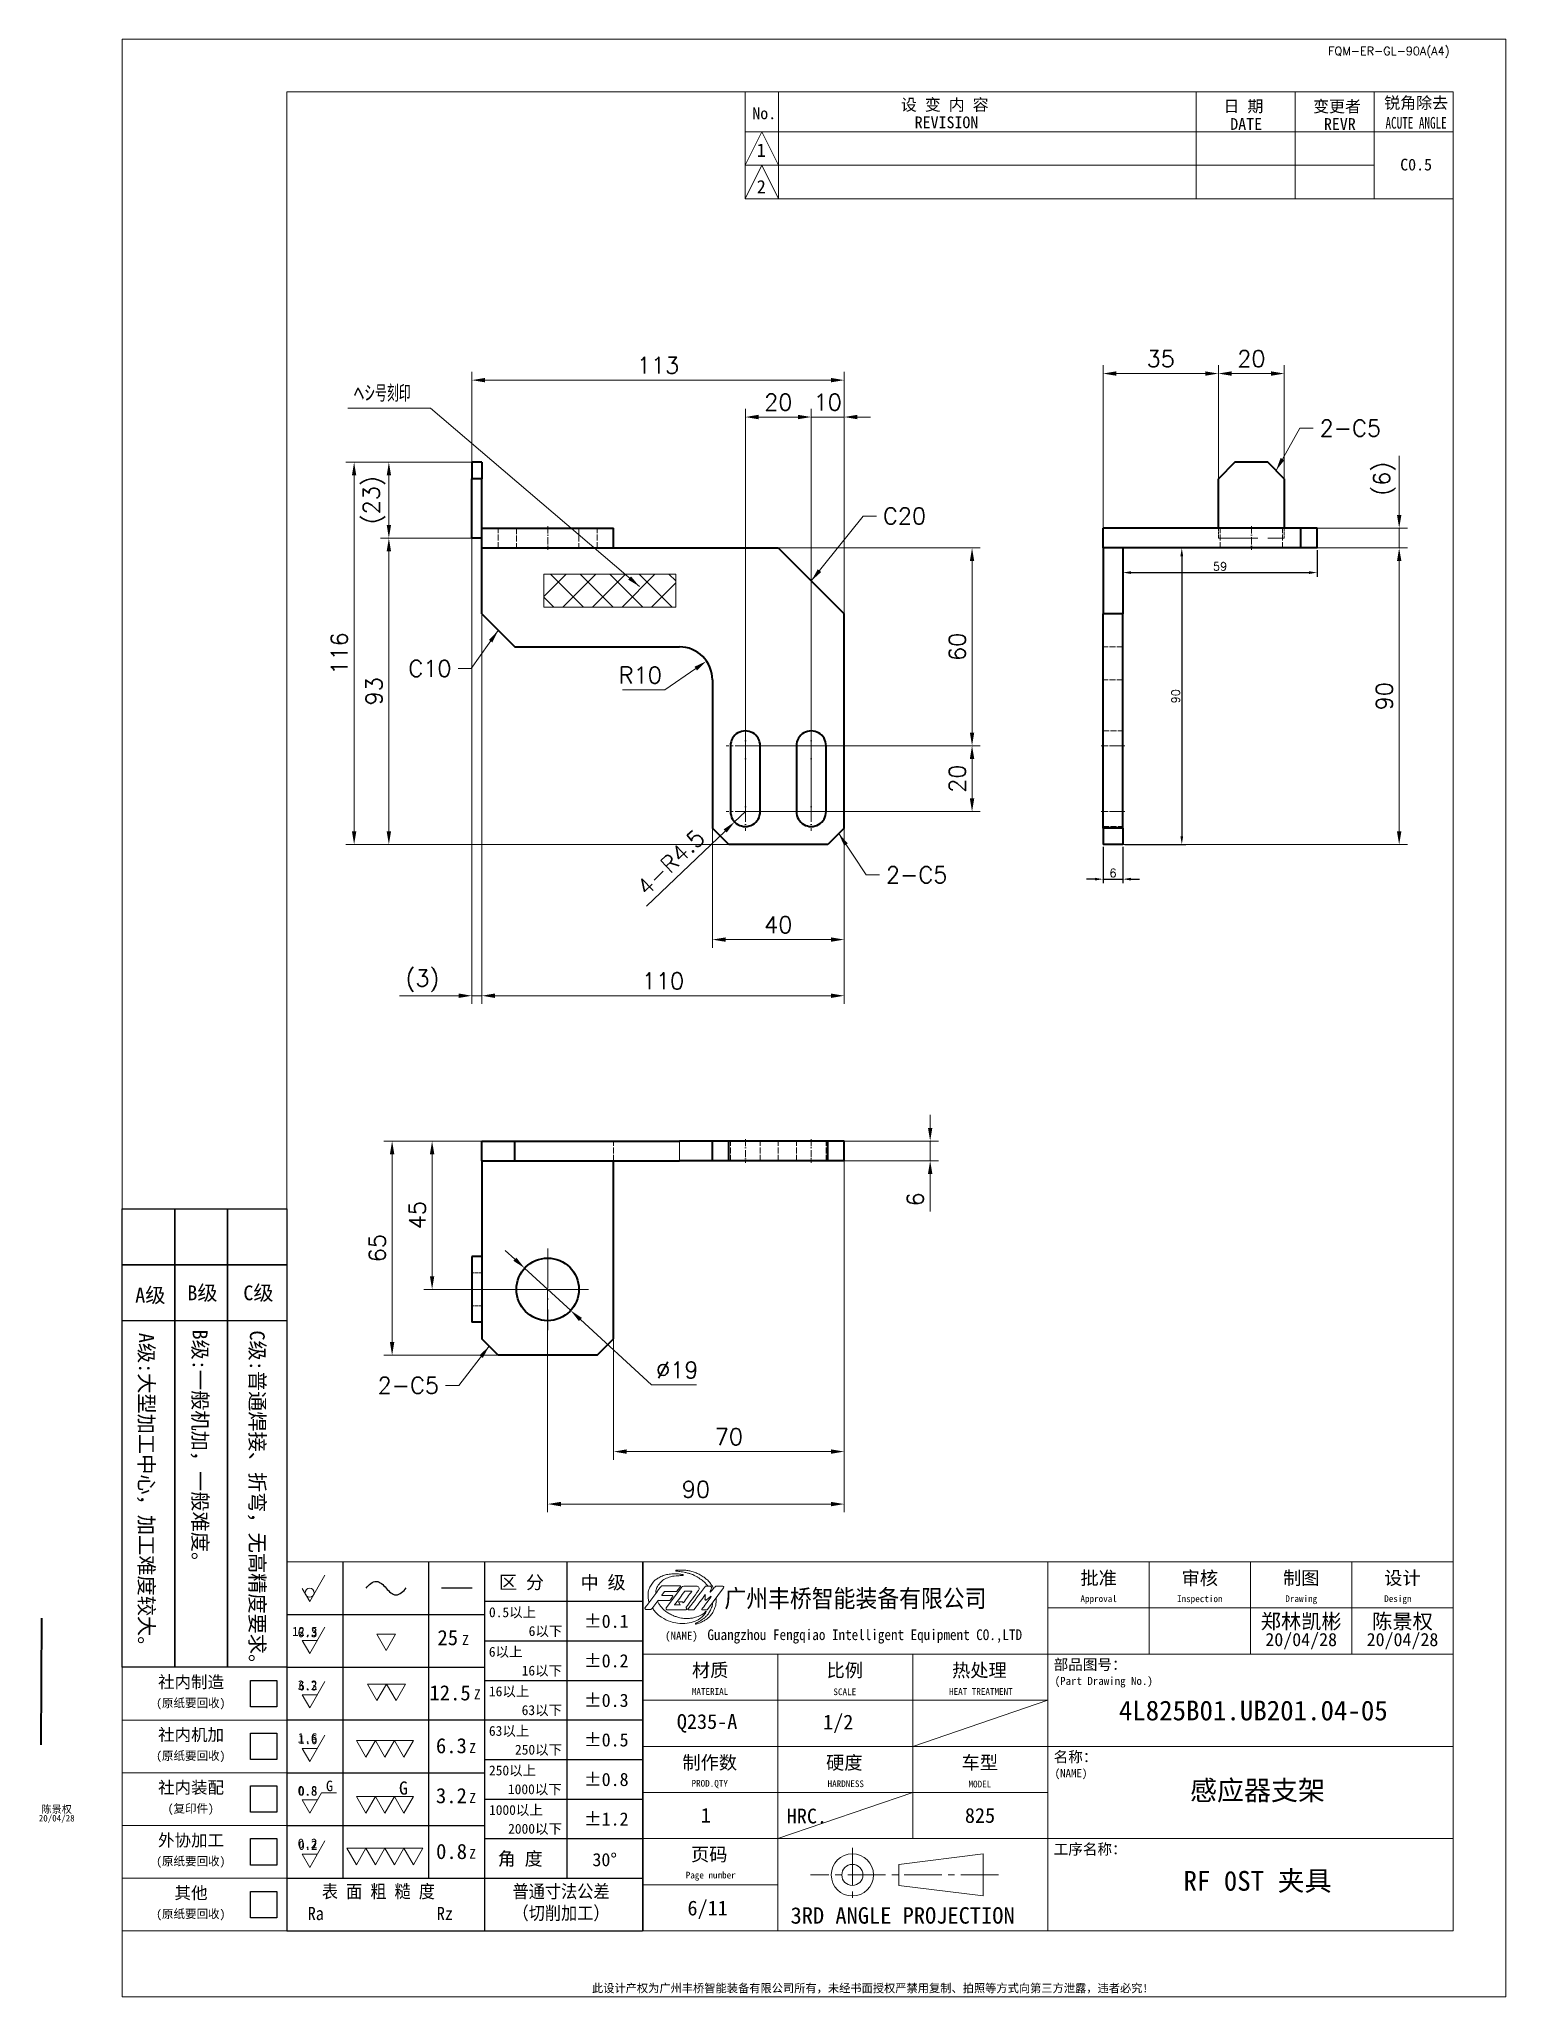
# Model space of a CAD drawing. Header units: millimetres. Extents: x -162325 to -83245, y 277409 to 326486.
# Drawn here: x -157005 to -156560, y 301300 to 301894 of the extents above; entities that cross this region are included whole.
import ezdxf
from ezdxf.enums import TextEntityAlignment as Align

# ---------------------------------------------------------------- set-up
doc = ezdxf.new("R2010")
doc.units = ezdxf.units.MM
for name, pattern in [('CENTER2', [28.575, 19.05, -3.175, 3.175, -3.175]), ('DASHDOT', [18.5, 12, -3, 0.5, -3]), ('DASHED', [15, 12, -3]), ('DASHED2', [9.525, 6.35, -3.175])]:
    doc.linetypes.add(name, pattern=pattern)
for name, color, linetype, lineweight in [('\\M+1907D\\M+19867', 130, 'Continuous', 13), ('A4', 3, 'Continuous', 20), ('中心线', 2, 'CENTER2', 13), ('图框', 7, 'Continuous', 20), ('尺寸线', 3, 'Continuous', 13), ('文字', 1, 'Continuous', 13), ('标注线', 3, 'Continuous', 25), ('细实线', 4, 'Continuous', 25), ('虚线', 2, 'DASHED2', 25)]:
    doc.layers.add(name, color=color, linetype=linetype, lineweight=lineweight)
doc.layers.add('MARK', color=7, linetype='Continuous')
doc.styles.add('CH-1', font='')
doc.styles.add('DIM', font='romans.shx', dxfattribs={"width": 0.8, "bigfont": 'bigfont.shx'})
doc.styles.add('MX_NOTE_STANDARD', font='txt.shx', dxfattribs={"bigfont": 'extfont.shx'})
doc.styles.get("Standard").update_dxf_attribs({"font": 'txt', "bigfont": 'gbcbig.shx'})
doc.styles.get('CH-1').set_extended_font_data('SimSun')
doc.dimstyles.new('ISO-25', dxfattribs={"dimtxt": 2.5, "dimasz": 2.5, "dimexe": 1.25, "dimexo": 0.625, "dimtad": 1, "dimtxsty": 'Standard', "dimcen": 2.5, "dimadec": 0, "dimazin": 0, "dimtfac": 1, "dimtmove": 0, "dimatfit": 3, "dimfxl": 0, "dimarcsym": 0})
doc.dimstyles.new('副本02', dxfattribs={"dimscale": 2, "dimtxt": 2.5, "dimasz": 2, "dimexe": 1.25, "dimexo": 0, "dimgap": 1, "dimtad": 1, "dimdsep": 46, "dimtxsty": 'Standard', "dimcen": 0.5, "dimclrd": 3, "dimclre": 3, "dimclrt": 1, "dimadec": 1, "dimazin": 2, "dimtfac": 1, "dimtmove": 0, "dimatfit": 3, "dimfxl": 0, "dimtolj": 1, "dimlwd": -1, "dimlwe": -1, "dimarcsym": 0})
doc.dimstyles.new('副本02$3', dxfattribs={"dimscale": 2, "dimtxt": 2.5, "dimasz": 2, "dimexe": 1.25, "dimexo": 0, "dimgap": 1, "dimtad": 1, "dimtoh": 1, "dimdsep": 46, "dimtxsty": 'Standard', "dimcen": 0.5, "dimclrd": 3, "dimclre": 3, "dimclrt": 1, "dimadec": 1, "dimazin": 2, "dimtfac": 1, "dimtmove": 0, "dimatfit": 3, "dimfxl": 0, "dimtolj": 1, "dimlwd": -1, "dimlwe": -1, "dimarcsym": 0})
doc.dimstyles.new('副本02$4', dxfattribs={"dimscale": 2, "dimtxt": 2.5, "dimasz": 2, "dimexe": 1.25, "dimexo": 0, "dimgap": 1, "dimtad": 1, "dimtih": 1, "dimtoh": 1, "dimdsep": 46, "dimtxsty": 'Standard', "dimcen": 0.5, "dimclrd": 3, "dimclre": 3, "dimclrt": 1, "dimadec": 1, "dimazin": 2, "dimtfac": 1, "dimtmove": 0, "dimatfit": 3, "dimfxl": 0, "dimtolj": 1, "dimlwd": -1, "dimlwe": -1, "dimarcsym": 0})

msp = doc.modelspace()

# ---------------------------------------------------------------- texts
at = {"layer": '尺寸线', "color": 1, "insert": (-156891.924, 301783.802), "char_height": 5, "attachment_point": 9}
msp.add_mtext('ﾍｼ号刻印', dxfattribs=at)
at = {"layer": '尺寸线', "color": 1, "char_height": 5, "style": 'MX_NOTE_STANDARD'}
for s, insert, attachment_point in [('2-C5', (-156616.033, 301778.274), 1), ('C20', (-156748.558, 301751.607), 1), ('C10', (-156879.533, 301700.346), 9), ('2-C5', (-156747.659, 301642.745), 1), ('2-C5', (-156883.321, 301482.836), 9)]:
    msp.add_mtext(s, dxfattribs=dict(at, insert=insert, attachment_point=attachment_point))
at = {"layer": '文字', "color": 1, "linetype": 'Continuous', "style": 'CH-1'}
for s, height, p in [('郑林凯彬', 4.5, (-156621.625, 301413.812)), ('陈景权', 4.5, (-156590.875, 301413.812)), ('20/04/28', 4, (-156621.625, 301407.877)), ('20/04/28', 4, (-156590.875, 301407.877)), ('4L825B01.UB201.04-05', 6, (-156636.16, 301386.631, -500.161)), ('Q235-A', 4.5, (-156801.95, 301382.801, -500.161)), ('1/2', 4.5, (-156762.157, 301382.801, -500.161)), ('感应器支架', 6, (-156634.884, 301362.571, -500.161)), ('20/04/28', 2, (-156999.362, 301353.836)), ('陈景权', 2.25, (-156999.362, 301356.804)), ('1', 4.5, (-156802.332, 301354.888, -500.161)), ('825', 4.5, (-156719.112, 301354.801, -500.161)), ('RF 0ST 夹具', 6, (-156634.884, 301335.092, -500.161)), ('6/11', 4.5, (-156801.786, 301326.376, -500.161))]:
    msp.add_text(s, height=height, dxfattribs=at).set_placement(p, align=Align.MIDDLE)

# ---------------------------------------------------------------- blocks, each defined once
blk = doc.blocks.new('A$C34C2392C')
at = {"linetype": 'CENTER2', "ltscale": 0.3}
for p, q in [((-5.53, 4.13), (-5.53, -4.13)), ((16.64, 0), (-11.88, 0))]:
    blk.add_line(p, q, dxfattribs=at)
for p, q in [((1.54, 1.6), (14.34, 3.2)), ((14.34, 3.2), (14.34, -3.2)), ((1.54, -1.6), (1.54, 1.6)), ((14.34, -3.2), (1.54, -1.6))]:
    blk.add_line(p, q)
for radius in [3.2, 1.6]:
    blk.add_arc((-5.53, 0), radius, 0, 359.9894)
blk = doc.blocks.new('A$C67844AE1')
for p, q in [((-492, 112), (0, 112)), ((-246, 112), (-246, -112)), ((-184.5, 112), (-184.5, 56)), ((-123, 112), (-123, 56)), ((-61.5, 112), (-61.5, 56)), ((0, -112), (0, 112)), ((-246, 84), (0, 84)), ((-492, 68), (-492, -112)), ((-492, 68), (-492, -112)), ((-492, -112), (-492, 68)), ((-492, 68), (-492, -112)), ((-492, 68), (-492, -112)), ((-492, 68), (-492, -112)), ((-492, 68), (-492, -112)), ((-492, 68), (-492, -112)), ((-492, 68), (-492, -112)), ((-492, -112), (-492, 68)), ((-492, 68), (-492, -112)), ((-492, 68), (-492, -112)), ((-492, 68), (-492, -112)), ((-492, 68), (-492, -112)), ((-492, 56), (0, 56)), ((-410, 56), (-410, -112)), ((-328, 56), (-328, -56)), ((-492, 28), (-246, 28)), ((-492, 0), (0, 0)), ((-492, -28), (-246, -28)), ((-492, -56), (0, -56)), ((-492, -84), (-410, -84)), ((-492, -112), (0, -112))]:
    blk.add_line(p, q)
at = {"color": 4, "ltscale": 0.5}
for p, q in [((-468.4, 96.5), (-477.7, 84.1)), ((-467.1, 97.2), (-459.4, 97.2)), ((-451, 97.2), (-453.6, 97.2)), ((-452.7, 83.1), (-442.9, 96.3)), ((-447.5, 97.2), (-443.3, 97.2)), ((-482.7, 88.4), (-486.5, 83.4)), ((-478.7, 93.9), (-480.4, 91.7)), ((-473.8, 90.8), (-475.1, 88.9)), ((-469.3, 85.8), (-472.6, 85.8)), ((-469.2, 85.9), (-470.1, 87.3)), ((-467.8, 87.8), (-469.9, 87.8)), ((-467.8, 87.8), (-467.4, 87.1)), ((-487, 83.1), (-490.1, 83.1)), ((-477, 82.8), (-466, 82.8)), ((-463.8, 82.8), (-461.4, 82.8))]:
    blk.add_line(p, q, dxfattribs=at)
for centre, radius, start, end in [((-480, 96.4), 1.09, 90, 143.2146), ((-469.2, 97.2), 0.219, 322.847, 90), ((-467.1, 95.6), 1.64, 90, 143.1791), ((-459.4, 95.6), 1.64, 323.504, 90), ((-453.6, 96.7), 0.547, 90, 142.7605), ((-443.3, 96.6), 0.547, 323.5154, 90), ((-490.1, 83.7), 0.547, 143.2146, 270), ((-487, 83.7), 0.547, 270, 322.7804), ((-482.3, 88.1), 0.547, 90, 142.7804), ((-480.4, 91.7), 0.0547, 142.9576, 270), ((-478.7, 93.9), 0.0547, 90, 142.9576), ((-477, 83.6), 0.821, 143.1791, 270), ((-472.6, 85.8), 0.0547, 143.2802, 270), ((-471.7, 94.5), 0.547, 270, 322.847), ((-469.3, 85.8), 0.0547, 270, 30.8735), ((-467.4, 87.1), 0.0547, 209.8404, 323.8117), ((-466.4, 94.1), 0.0547, 90, 143.2802), ((-463.8, 83.4), 0.547, 142.7605, 270), ((-462.2, 94.1), 0.0547, 323.8117, 90), ((-455.8, 83.1), 0.274, 143.387, 270), ((-454.1, 91.8), 0.137, 354.5829, 143.4402), ((-450.5, 90.9), 0.137, 323.3038, 127.2693), ((-461.4, 83.6), 0.821, 270, 323.3415), ((-453.1, 83.4), 0.547, 270, 323.5154)]:
    blk.add_arc(centre, radius, start, end, dxfattribs=at)
at = {"color": 3, "ltscale": 0.5}
for points, knots in [([(-471.9, 106.8), (-471.9, 106.8), (-471.9, 106.9), (-471.1, 106.9), (-470.1, 107), (-468.3, 106.9), (-466.3, 106.9), (-463.9, 106.7), (-461.4, 105.9), (-458.9, 105.1), (-456.8, 104), (-455, 102.8), (-453.4, 101.6), (-451.6, 99.9), (-450.3, 98.1), (-449.4, 96.7), (-449.1, 95.9), (-449, 95.7)], [0, 0, 0, 0, 0.013513, 0.041806, 0.340693, 0.661167, 1.001786, 1.450195, 1.93793, 2.441413, 2.919246, 3.201062, 3.624217, 4.053268, 4.510623, 4.853859, 4.962074, 4.962074, 4.962074, 4.962074]), ([(-488, 87.4), (-488.3, 88.2), (-488.6, 89.5), (-488.8, 91.4), (-488.7, 93), (-488.5, 94.5), (-488, 95.9), (-487.3, 97.3), (-486.5, 98.5), (-485.6, 99.9), (-484.1, 101.2), (-482.1, 102.5), (-479.6, 103.7), (-476.6, 104.5), (-473.5, 104.7), (-470.8, 104.7), (-469, 104.5), (-468.1, 104.3), (-467.6, 104.2), (-467.4, 104.1), (-467.4, 103.8), (-467.5, 103.6), (-467.7, 103.6), (-467.8, 103.6)], [0.033361, 0.033361, 0.033361, 0.033361, 0.471833, 0.793856, 1.06763, 1.327784, 1.632518, 1.904259, 2.171672, 2.434164, 2.811787, 3.221221, 3.771763, 4.287691, 4.918993, 5.487196, 5.736969, 5.935719, 6.004988, 6.011363, 6.068145, 6.111246, 6.151841, 6.151841, 6.151841, 6.151841]), ([(-467.8, 103.6), (-468.7, 103.6), (-471.1, 103.6), (-474.8, 103.2), (-478.3, 101.8), (-481.1, 99.8), (-483, 97.3), (-484, 94.8), (-484, 93.4), (-483.9, 92.9)], [0, 0, 0, 0, 0.511401, 1.333961, 2.006207, 2.544799, 3.201133, 3.690752, 3.982461, 3.982461, 3.982461, 3.982461]), ([(-486.1, 83.9), (-485.6, 83.2), (-484.1, 81), (-480.4, 78), (-475.7, 75.7), (-470.4, 74.5), (-465.2, 74.6), (-460.4, 75.6), (-456.8, 77.7), (-454.7, 79.8), (-453.7, 81.1), (-453.4, 81.9), (-453.8, 82), (-453.8, 81.9), (-453.9, 81.8)], [0.008574, 0.008574, 0.008574, 0.008574, 0.511088, 1.461558, 2.551285, 3.372869, 4.408758, 5.360341, 6.07413, 6.646139, 6.965728, 7.014048, 7.055407, 7.097199, 7.097199, 7.097199, 7.097199]), ([(-453.9, 81.8), (-454.2, 81.5), (-455.1, 80.3), (-457.5, 79.1), (-460.3, 78.2), (-463.1, 77.6), (-465.7, 77.6), (-468.2, 77.7), (-470.3, 78.3), (-472.4, 78.9), (-474.6, 79.8), (-476.8, 81.1), (-479, 82.6), (-480.7, 84.6), (-482.1, 86.3), (-482.8, 87.5), (-483, 88)], [0, 0, 0, 0, 0.227272, 0.804496, 1.430419, 1.862632, 2.367125, 2.88024, 3.204387, 3.579335, 4.036384, 4.516387, 4.985288, 5.507707, 5.907232, 6.223175, 6.223175, 6.223175, 6.223175]), ([(-449.4, 87.5), (-449.5, 86.9), (-449.6, 86.1), (-449.9, 84.8), (-450.4, 83.8), (-450.8, 82.6), (-451.5, 81.6), (-452.2, 80.2), (-453.2, 79.2), (-454.3, 78), (-455.6, 77.1), (-457, 76.1), (-458.4, 75.4), (-459.2, 74.9), (-459.9, 74.7), (-459.9, 74.2), (-459.7, 74.2), (-459.5, 74.2)], [0.004933, 0.004933, 0.004933, 0.004933, 0.333622, 0.498315, 0.724349, 0.934741, 1.17012, 1.401267, 1.780901, 1.94954, 2.292483, 2.648069, 2.865789, 3.139575, 3.199954, 3.253921, 3.331828, 3.331828, 3.331828, 3.331828]), ([(-459.5, 74.2), (-459.1, 74.3), (-457.8, 74.6), (-455.9, 75.5), (-453.8, 76.8), (-452, 78), (-450.5, 79.8), (-449.2, 81.6), (-448.2, 83.9), (-447.3, 86.8), (-447.3, 89.1), (-447.3, 90.4)], [0, 0, 0, 0, 0.196818, 0.752706, 1.133972, 1.558354, 1.94217, 2.414014, 2.774875, 3.316286, 4.02771, 4.02771, 4.02771, 4.02771])]:
    blk.add_open_spline(points, degree=3, knots=knots, dxfattribs=at)
at = {"color": 4, "ltscale": 0.5}
for points, knots in [([(-480.8, 97), (-480.9, 96.9), (-481, 96.8), (-481.1, 96.7), (-484.3, 92.4), (-487.4, 88.2), (-490.6, 84)], [-0.084236, -0.084236, -0.084236, -0.084236, 0, 0, 0, 2.885251, 2.885251, 2.885251, 2.885251]), ([(-480, 97.5), (-479.8, 97.5), (-479.7, 97.5), (-479.5, 97.5), (-479.5, 97.5), (-479.5, 97.5), (-479.5, 97.5), (-476.4, 97.5), (-473.2, 97.5), (-470.1, 97.5), (-470.1, 97.5), (-470.1, 97.5), (-470.1, 97.5), (-469.8, 97.5), (-469.5, 97.5), (-469.2, 97.5)], [-0.077734, -0.077734, -0.077734, -0.077734, 0, 0, 0, 0, 0, 0, 1.729211, 1.729211, 1.729211, 1.729211, 1.729211, 1.729211, 1.885805, 1.885805, 1.885805, 1.885805]), ([(-469, 97.1), (-469.2, 96.9), (-469.4, 96.7), (-469.5, 96.5), (-469.5, 96.5), (-469.5, 96.5), (-469.5, 96.5), (-470, 95.8), (-470.6, 95.1), (-471.1, 94.4), (-471.1, 94.4), (-471.1, 94.4), (-471.1, 94.4), (-471.2, 94.3), (-471.2, 94.3), (-471.3, 94.2)], [-0.1423966, -0.1423966, -0.1423966, -0.1423966, 0, 0, 0, 0, 0, 0, 0.4822707, 0.4822707, 0.4822707, 0.4822707, 0.4822707, 0.4822707, 0.529029, 0.529029, 0.529029, 0.529029]), ([(-454.1, 97), (-454.2, 96.8), (-454.4, 96.6), (-454.5, 96.4), (-457.7, 92.2), (-460.8, 88.1), (-464, 84), (-464, 83.9), (-464.1, 83.8), (-464.2, 83.7)], [-0.140102, -0.140102, -0.140102, -0.140102, 0, 0, 0, 2.844058, 2.844058, 2.844058, 2.913465, 2.913465, 2.913465, 2.913465]), ([(-451, 97.2), (-451, 97.2), (-450.8, 97.2), (-450.4, 97), (-450.2, 96.5), (-450.3, 95.9), (-450.5, 95.2), (-450.8, 94.5), (-451, 94), (-451.1, 93.7), (-451.1, 93.6), (-451, 93.6), (-450.8, 93.6), (-450.5, 94), (-450, 94.6), (-449.2, 95.5), (-448.6, 96.3), (-448, 96.8), (-447.7, 97.1), (-447.5, 97.2)], [0, 0, 0, 0, 0.047379, 0.11361, 0.198731, 0.32589, 0.467244, 0.599055, 0.733672, 0.758899, 0.77069, 0.790267, 0.820293, 0.867992, 1.054564, 1.278066, 1.476304, 1.62487, 1.711224, 1.711224, 1.711224, 1.711224]), ([(-471.7, 94), (-471.7, 94), (-471.7, 94), (-471.8, 94), (-471.8, 94), (-471.8, 94), (-471.8, 94), (-474.1, 94), (-476.4, 94), (-478.7, 94)], [-0.012966, -0.012966, -0.012966, -0.012966, 0, 0, 0, 0, 0, 0, 1.257183, 1.257183, 1.257183, 1.257183]), ([(-469.9, 87.8), (-470, 87.8), (-470, 87.8), (-470.1, 87.7), (-470.2, 87.7), (-470.2, 87.6), (-470.2, 87.5), (-470.1, 87.4), (-470.1, 87.3), (-470.1, 87.3)], [0, 0, 0, 0, 0.0189462, 0.0330559, 0.0436533, 0.0575788, 0.0766083, 0.0956988, 0.1082528, 0.1082528, 0.1082528, 0.1082528]), ([(-456, 83.3), (-455.9, 83.5), (-455.7, 83.7), (-455.6, 83.9), (-455.6, 83.9), (-455.6, 83.9), (-455.6, 83.9), (-453.8, 86.2), (-452.1, 88.5), (-450.4, 90.9)], [-0.132838, -0.132838, -0.132838, -0.132838, 0, 0, 0, 0, 0, 0, 1.591518, 1.591518, 1.591518, 1.591518])]:
    blk.add_open_spline(points, degree=3, knots=knots, dxfattribs=at)
at = {"color": 3, "ltscale": 0.5}
blk.add_spline([(-471.9, 106.8), (-471.8, 106.5), (-471.3, 106.3), (-470, 106.2), (-468.7, 106), (-466.8, 105.7), (-464.7, 105.2), (-462.9, 104.7), (-461.1, 104), (-459.4, 103.1), (-457.9, 102.2), (-455.3, 100.3), (-454.1, 99.3), (-453.6, 98.7), (-452.3, 97.2)], degree=3, dxfattribs=at)
at = {"color": 4, "ltscale": 0.5}
for points in [[(-476, 88.6), (-478.1, 88.6), (-480.2, 88.6), (-482.3, 88.6)], [(-474.4, 91.6), (-476.4, 91.6), (-478.4, 91.6), (-480.4, 91.6)], [(-466.4, 94.2), (-468.5, 91.4), (-470.5, 88.6), (-472.6, 85.9)], [(-462.2, 94.1), (-463.9, 91.8), (-465.6, 89.4), (-467.3, 87.1)], [(-466.4, 94.2), (-465, 94.2), (-463.6, 94.2), (-462.2, 94.2)], [(-458.1, 94.6), (-460.6, 91.2), (-463.1, 87.8), (-465.6, 84.4)], [(-454.2, 91.9), (-456, 89.4), (-457.9, 86.9), (-460.7, 83.1)], [(-454.1, 89.6), (-454.1, 90.3), (-454, 91.1), (-453.9, 91.8)], [(-453.1, 89.1), (-452.3, 89.7), (-451.4, 90.4), (-450.6, 91.1)], [(-455.8, 82.9), (-454.9, 82.9), (-454, 82.9), (-453.1, 82.9)]]:
    blk.add_open_spline(points, degree=3, dxfattribs=at)
for points in [[(-476, 88.6), (-475.6, 88.6), (-475.4, 88.7), (-475.3, 88.7), (-475.1, 88.9)], [(-473.8, 90.8), (-473.7, 91), (-473.7, 91.2), (-473.8, 91.4), (-474, 91.5), (-474.2, 91.6), (-474.4, 91.6)], [(-465.6, 84.4), (-465.6, 84.3), (-465.6, 84.2), (-465.5, 84), (-465.4, 83.8), (-465.2, 83.4), (-465.1, 83.3), (-465.1, 83.1), (-465.4, 83), (-465.7, 82.9), (-466, 82.8)], [(-454.1, 89.6), (-454.2, 89.2), (-454.1, 89), (-454, 88.8), (-453.8, 88.8), (-453.6, 88.8), (-453.4, 88.9), (-453.1, 89.1)]]:
    blk.add_spline(points, degree=3, dxfattribs=at)
at = {"layer": '细实线', "color": 0, "linetype": 'Continuous'}
for p, q in [((-492, 112), (-492, 56)), ((-492, 68), (-492, -112)), ((-492, 68), (-492, -112)), ((-492, 68), (-492, -112))]:
    blk.add_line(p, q, dxfattribs=at)
at = {"lineweight": 35, "xscale": 4, "yscale": 4, "zscale": 4}
blk.add_blockref('A$C34C2392C', (-342.6, -78), dxfattribs=at)
at = {"style": 'CH-1'}
for s, height, p in [('批准', 8.11, (-215.2, 102.3)), ('审核', 8.11, (-153.8, 102.3)), ('制图', 8.11, (-92.2, 102.3)), ('设计', 8.11, (-30.8, 102.3)), ('Approval', 4.06, (-215.2, 89.1)), ('Inspection', 4.06, (-153.8, 89.1)), ('Drawing', 4.06, (-92.2, 89.1)), ('Design  ', 4.06, (-30.8, 89.1)), ('比例', 8.11, (-369.3, 46.3)), ('MATERIAL', 4.06, (-451.1, 33.3)), ('SCALE', 4.06, (-369.3, 33.1)), ('制作数', 8.11, (-451.3, -9.7)), ('车型', 8.11, (-287.3, -9.7)), ('PROD.QTY', 4.06, (-451.3, -22.9)), ('MODEL', 4.06, (-287.3, -22.9)), ('3RD ANGLE PROJECTION', 10, (-334.2, -102.6))]:
    blk.add_text(s, height=height, dxfattribs=at).set_placement(p, align=Align.MIDDLE)
at = {"lineweight": 35, "style": 'CH-1'}
for s, height, p in [('(NAME)', 4.87, (-478.4, 64.7)), ('部品图号：', 6.49, (-242.5, 46.4)), ('(Part Drawing No.)', 4.868, (-241.9, 37.3)), ('名称：', 6.49, (-242.5, -9.6)), ('(NAME)', 4.87, (-241.9, -18.7)), ('工序名称：', 6.49, (-242.5, -65.6))]:
    blk.add_text(s, height=height, dxfattribs=at).set_placement(p)
at = {"style": 'CH-1'}
blk.add_text('材质', height=8.11, dxfattribs=at).set_placement((-462.1, 42.2))
at = {"lineweight": 35, "style": 'CH-1'}
for s, height, p in [('热处理', 8.11, (-287.6, 46.3)), ('HEAT TREATMENT', 4.055, (-286.7, 33.3)), ('硬度', 8.11, (-369.6, -9.7)), ('HARDNESS', 4.06, (-368.7, -22.7)), ('HRC.', 9, (-392.3, -42.3, -1000.3)), ('页码', 8.11, (-451.6, -65.7)), ('Page number', 4.055, (-450.7, -78.7))]:
    blk.add_text(s, height=height, dxfattribs=at).set_placement(p, align=Align.MIDDLE)
at = {"layer": 'MARK', "style": 'CH-1', "width": 0.9}
blk.add_text('广州丰桥智能装备有限公司', height=10.8, dxfattribs=at).set_placement((-442.4, 84.4))
at = {"layer": 'MARK', "insert": (-452.7, 71), "char_height": 6.5, "width": 556.951, "attachment_point": 1, "style": 'CH-1'}
blk.add_mtext('{\\W0.9;Guangzhou Fengqiao Intelligent Equipment CO.,LTD}', dxfattribs=at)
blk = doc.blocks.new('A$C32AF00EF')
for p, q in [((0, 0), (2.89, 5)), ((-1.44, 2.5), (0, 0))]:
    blk.add_line(p, q)
blk.add_circle((0, 1.67), 0.833)
blk = doc.blocks.new('A$C553B2148')
for p, q in [((1.44, 0), (-1.44, 0)), ((-1.44, 0), (0, -2.5)), ((0, -2.5), (2.89, 2.5))]:
    blk.add_line(p, q)
at = {"style": 'MX_NOTE_STANDARD'}
blk.add_attdef('12.5', text='', height=1.75, dxfattribs=at).set_placement((1.44, 0.28), align=Align.BOTTOM_RIGHT)
blk = doc.blocks.new('A$C1377093C')
for p, q in [((0, 0), (-1.44, 2.5)), ((-1.44, 2.5), (1.44, 2.5)), ((1.44, 2.5), (0, 0))]:
    blk.add_line(p, q)
blk = doc.blocks.new('A$C6D2D6B6B')
for p, q in [((0, 0), (-1.44, 2.5)), ((-1.44, 2.5), (1.44, 2.5)), ((1.44, 2.5), (0, 0)), ((1.44, 2.5), (4.33, 2.5)), ((2.89, 0), (1.44, 2.5)), ((4.33, 2.5), (2.89, 0))]:
    blk.add_line(p, q)
blk = doc.blocks.new('A$C62DD302B')
for p, q in [((-2.89, 0), (-4.33, 2.5)), ((-4.33, 2.5), (-1.44, 2.5)), ((-1.44, 2.5), (-2.89, 0)), ((-1.44, 2.5), (1.44, 2.5)), ((0, 0), (-1.44, 2.5)), ((1.44, 2.5), (0, 0)), ((2.89, 0), (1.44, 2.5)), ((1.44, 2.5), (4.33, 2.5)), ((4.33, 2.5), (2.89, 0))]:
    blk.add_line(p, q)
blk = doc.blocks.new('A$C077E39D2')
for p, q in [((-4.33, -2.5), (-5.77, 0)), ((-5.77, 0), (-2.89, 0)), ((-2.89, 0), (-4.33, -2.5)), ((-2.89, 0), (0, 0)), ((-1.44, -2.5), (-2.89, 0)), ((0, 0), (-1.44, -2.5)), ((1.44, -2.5), (0, 0)), ((0, 0), (2.89, 0)), ((2.89, 0), (1.44, -2.5)), ((4.33, -2.5), (2.89, 0)), ((2.89, 0), (5.77, 0)), ((5.77, 0), (4.33, -2.5))]:
    blk.add_line(p, q)
blk = doc.blocks.new('A$C09D43E00')
for p, q in [((0, 0), (1.78, 3.08)), ((1.78, 3.08), (4.07, 3.08)), ((1.15, 2), (-1.15, 2)), ((-1.15, 2), (0, 0))]:
    blk.add_line(p, q)
at = {"style": 'MX_NOTE_STANDARD'}
blk.add_attdef('12.5', text='', height=1.4, dxfattribs=at).set_placement((1.15, 2.22), align=Align.BOTTOM_RIGHT)
at = {"layer": '细实线', "color": 0, "style": 'CH-1'}
blk.add_text('G', height=1.6, dxfattribs=at).set_placement((2.47, 3.33))
blk = doc.blocks.new('A$C339E5D7D')
for p, q in [((-2.89, 0), (-4.33, 2.5)), ((-4.33, 2.5), (-1.44, 2.5)), ((-1.44, 2.5), (-2.89, 0)), ((-1.44, 2.5), (1.44, 2.5)), ((0, 0), (-1.44, 2.5)), ((1.44, 2.5), (0, 0)), ((2.89, 0), (1.44, 2.5)), ((1.44, 2.5), (4.33, 2.5)), ((4.33, 2.5), (2.89, 0))]:
    blk.add_line(p, q)
at = {"layer": '细实线', "color": 0, "style": 'CH-1'}
blk.add_text('G', height=2, dxfattribs=at).set_placement((2.13, 2.81))
blk = doc.blocks.new('54')
for p, q in [((5360.79, 6053.19), (5468.79, 6053.19)), ((5468.79, 6047.19), (5468.79, 5957.19)), ((5468.79, 6047.19), (5468.79, 5957.19)), ((5468.79, 5957.19), (5468.79, 6047.19)), ((5468.79, 6047.19), (5468.79, 5957.19)), ((5468.79, 6047.19), (5468.79, 5957.19)), ((5468.79, 6047.19), (5468.79, 5957.19)), ((5468.79, 6047.19), (5468.79, 5957.19)), ((5468.79, 6047.19), (5468.79, 5957.19)), ((5468.79, 6047.19), (5468.79, 5957.19)), ((5468.79, 5957.19), (5468.79, 6047.19)), ((5468.79, 6047.19), (5468.79, 5957.19)), ((5468.79, 6047.19), (5468.79, 5957.19)), ((5468.79, 6047.19), (5468.79, 5957.19)), ((5468.79, 6047.19), (5468.79, 5957.19))]:
    blk.add_line(p, q)
at = {"layer": '细实线', "color": 0, "linetype": 'Continuous'}
for p, q in [((5360.79, 6053.19), (5360.79, 5941.19)), ((5377.79, 6053.19), (5377.79, 5957.19)), ((5403.79, 6053.19), (5403.79, 5957.19)), ((5420.79, 6053.19), (5420.79, 5941.19)), ((5445.79, 6053.19), (5445.79, 5957.19)), ((5468.79, 6053.19), (5468.79, 5941.19)), ((5468.79, 6047.19), (5468.79, 5957.19)), ((5468.79, 6047.19), (5468.79, 5957.19)), ((5468.79, 6047.19), (5468.79, 5957.19)), ((5407.7, 6045.29), (5417.04, 6045.29)), ((5420.79, 6041.19), (5468.79, 6041.19)), ((5360.79, 6037.19), (5420.79, 6037.19)), ((5420.79, 6029.19), (5468.79, 6029.19)), ((5360.79, 6021.19), (5420.79, 6021.19)), ((5420.79, 6017.19), (5468.79, 6017.19)), ((5360.79, 6005.19), (5420.79, 6005.19)), ((5420.79, 6005.19), (5468.79, 6005.19)), ((5360.79, 5989.19), (5420.79, 5989.19)), ((5420.79, 5993.19), (5468.79, 5993.19)), ((5420.79, 5981.19), (5468.79, 5981.19)), ((5360.79, 5973.19), (5420.79, 5973.19)), ((5420.79, 5969.19), (5468.79, 5969.19)), ((5360.79, 5957.19), (5468.79, 5957.19)), ((5360.79, 5957.19), (5468.79, 5957.19)), ((5360.79, 5941.19), (5468.79, 5941.19))]:
    blk.add_line(p, q, dxfattribs=at)
at = {"layer": '细实线', "color": 0, "linetype": 'Continuous', "start_tangent": (0.606347, 0.7952), "end_tangent": (0.584547, 0.81136)}
blk.add_spline([(5384.88, 6045.23), (5386.3, 6046.61), (5387.98, 6047.24), (5389.51, 6046.59), (5390.93, 6045.19), (5392.37, 6043.78), (5393.91, 6043.13), (5395.61, 6043.82), (5397.01, 6045.27)], degree=3, dxfattribs=at)
for name, p, xscale, yscale, zscale in [('A$C32AF00EF', (5367.73, 6041.13), 1.600000000000364, 1.600000000000364, 1.600000000000364), ('A$C1377093C', (5390.94, 6026.26), 2, 2, 2), ('A$C6D2D6B6B', (5388.15, 6011.08), 2, 2, 2), ('A$C62DD302B', (5390.57, 5993.94), 2, 2, 2), ('A$C077E39D2', (5390.57, 5966.26), 2, 2, 2)]:
    blk.add_blockref(name, p, dxfattribs=dict(xscale=xscale, yscale=yscale, zscale=zscale))
ref = blk.add_blockref('A$C553B2148', (5367.73, 6029.35), dxfattribs=dict(xscale=1.600000000000364, yscale=1.600000000000364, zscale=1.600000000000364))
ref.add_attrib('12.5', '12.5', dxfattribs={"height": 2.8, "style": 'CH-1'}).set_placement((5370.04, 6029.8), align=Align.BOTTOM_RIGHT)
ref = blk.add_blockref('A$C553B2148', (5367.73, 6012.86), dxfattribs=dict(xscale=1.600000000000364, yscale=1.600000000000364, zscale=1.600000000000364))
ref.add_attrib('12.5', '6.3', dxfattribs={"height": 2.8, "style": 'CH-1'}).set_placement((5370.04, 6013.31), align=Align.BOTTOM_RIGHT)
ref = blk.add_blockref('A$C553B2148', (5367.73, 5996.56), dxfattribs=dict(xscale=1.600000000000364, yscale=1.600000000000364, zscale=1.600000000000364))
ref.add_attrib('12.5', '1.6', dxfattribs={"height": 2.8, "style": 'CH-1'}).set_placement((5370.04, 5997.01), align=Align.BOTTOM_RIGHT)
at = {"lineweight": 35}
ref = blk.add_blockref('A$C09D43E00', (5367.73, 5976.92), dxfattribs=dict(at, xscale=2, yscale=2, zscale=2))
ref.add_attrib('12.5', '0.8', dxfattribs={"height": 2.8, "style": 'CH-1'}).set_placement((5370.04, 5981.37), align=Align.BOTTOM_RIGHT)
at = {"lineweight": 35, "xscale": 2, "yscale": 2, "zscale": 2}
blk.add_blockref('A$C339E5D7D', (5390.57, 5976.92), dxfattribs=at)
ref = blk.add_blockref('A$C553B2148', (5367.73, 5964.47), dxfattribs=dict(xscale=1.600000000000364, yscale=1.600000000000364, zscale=1.600000000000364))
ref.add_attrib('12.5', '0.2', dxfattribs={"height": 2.8, "style": 'CH-1'}).set_placement((5370.04, 5964.92), align=Align.BOTTOM_RIGHT)
at = {"style": 'CH-1', "width": 0.9}
for s, p in [('表 面 粗 糙 度', (5388.59, 5953.25)), ('普通寸法公差', (5444.02, 5953.25)), ('Ra              Rz', (5389.17, 5946.45)), ('（切削加工）', (5444.02, 5946.67))]:
    blk.add_text(s, height=4, dxfattribs=at).set_placement(p, align=Align.MIDDLE)
at = {"layer": '细实线', "color": 0, "style": 'CH-1'}
for s, height, p in [('区 分', 4, (5432.03, 6046.97)), ('中 级', 4, (5456.79, 6046.97)), ('0.5以上', 3, (5429.3, 6037.89)), ('6以下', 3, (5439.3, 6032.14)), ('6以上', 3, (5427.22, 6025.89)), ('16以下', 3, (5438.2, 6020.14)), ('16以上', 3, (5428.26, 6013.89)), ('63以下', 3, (5438.2, 6008.14)), ('63以上', 3, (5428.26, 6001.89)), ('250以下', 3, (5437.19, 5996.14)), ('250以上', 3, (5429.3, 5989.89)), ('1000以下', 3, (5436.08, 5984.14)), ('1000以上', 3, (5430.33, 5977.89)), ('2000以下', 3, (5436.13, 5972.14)), ('角 度', 4, (5431.63, 5963.15))]:
    blk.add_text(s, height=height, dxfattribs=at).set_placement(p, align=Align.MIDDLE)
for s, height, p in [('%%P0.1', 4, (5450.91, 6033.15)), ('6.3', 2.944, (5364.07, 6030.28)), ('25', 4.6, (5406.51, 6027.88)), ('Z', 3, (5414, 6027.96)), ('%%P0.2', 4, (5450.91, 6021.15)), ('3.2', 2.944, (5364.07, 6014.28)), ('12.5', 4.6, (5404.08, 6011.13)), ('Z', 3, (5417.58, 6011.47)), ('%%P0.3', 4, (5450.91, 6009.15)), ('1.6', 2.944, (5364.07, 5998.28)), ('6.3', 4.6, (5406.05, 5995.09)), ('%%P0.5', 4, (5450.91, 5997.15)), ('Z', 3, (5416.15, 5995.17)), ('%%P0.8', 4, (5450.91, 5985.15)), ('0.8', 2.944, (5364.07, 5982.28)), ('3.2', 4.6, (5406.05, 5979.93)), ('Z', 3, (5416.15, 5980.01)), ('%%P1.2', 4, (5450.91, 5973.15)), ('0.2', 2.944, (5364.07, 5966.28)), ('0.8', 4.6, (5406.1, 5963)), ('Z', 3, (5416.15, 5963.08)), ('30°', 4, (5453.55, 5960.81))]:
    blk.add_text(s, height=height, dxfattribs=at).set_placement(p)
blk = doc.blocks.new('fenlei')
at = {"layer": '图框'}
for points in [[(-25, 32), (0, 32), (0, 40), (-25, 40)], [(-25, 24), (0, 24), (0, 32), (-25, 32)], [(-25, 16), (0, 16), (0, 24), (-25, 24)], [(-25, 8), (0, 8), (0, 16), (-25, 16)], [(-25, 0), (0, 0), (0, 8), (-25, 8)]]:
    blk.add_lwpolyline(points, close=True, dxfattribs=at)
at = {"layer": '细实线'}
for points in [[(-5.5, 38), (-1.5, 38), (-1.5, 34), (-5.5, 34)], [(-5.5, 30), (-1.5, 30), (-1.5, 26), (-5.5, 26)], [(-5.5, 22), (-1.5, 22), (-1.5, 18), (-5.5, 18)], [(-5.5, 14), (-1.5, 14), (-1.5, 10), (-5.5, 10)], [(-5.5, 6), (-1.5, 6), (-1.5, 2), (-5.5, 2)]]:
    blk.add_lwpolyline(points, close=True, dxfattribs=at)
at = {"style": 'CH-1'}
for s, height, p in [('社内制造', 1.836, (-14.54, 37.8)), ('(原纸要回收)', 1.285, (-14.58, 34.52)), ('社内机加', 1.836, (-14.54, 29.8)), ('(原纸要回收)', 1.285, (-14.58, 26.52)), ('社内装配', 1.836, (-14.54, 21.8)), ('(复印件)', 1.285, (-14.58, 18.52)), ('外协加工', 1.836, (-14.54, 13.8)), ('(原纸要回收)', 1.285, (-14.58, 10.52)), ('其他', 1.836, (-14.54, 5.8)), ('(原纸要回收)', 1.285, (-14.58, 2.52))]:
    blk.add_text(s, height=height, dxfattribs=at).set_placement(p, align=Align.MIDDLE)
blk = doc.blocks.new('机加分类')
at = {"layer": '细实线'}
for p, q in [((-94, -8.5), (-94, 0)), ((-94, 0), (-86, 0)), ((-86, -8.5), (-86, 0)), ((-86, 0), (-78, 0)), ((-86, 0), (-86, -8.5)), ((-78, -8.5), (-78, 0)), ((-78, 0), (-69, 0)), ((-78, 0), (-78, -8.5)), ((-69, 0), (-69, -8.5)), ((-86, -8.5), (-94, -8.5)), ((-94, -17), (-94, -8.5)), ((-94, -8.5), (-86, -8.5)), ((-78, -8.5), (-86, -8.5)), ((-86, -17), (-86, -8.5)), ((-86, -8.5), (-78, -8.5)), ((-86, -8.5), (-86, -17)), ((-69, -8.5), (-78, -8.5)), ((-78, -17), (-78, -8.5)), ((-78, -8.5), (-69, -8.5)), ((-78, -8.5), (-78, -17)), ((-69, -8.5), (-69, -17)), ((-86, -17), (-94, -17)), ((-94, -69.55), (-94, -17)), ((-78, -17), (-86, -17)), ((-86, -69.55), (-86, -17)), ((-86, -17), (-86, -69.55)), ((-69, -17), (-78, -17)), ((-78, -69.55), (-78, -17)), ((-78, -17), (-78, -69.55)), ((-69, -17), (-69, -69.55)), ((-86, -69.55), (-94, -69.55)), ((-78, -69.55), (-86, -69.55)), ((-69, -69.55), (-78, -69.55))]:
    blk.add_line(p, q, dxfattribs=at)
at = {"layer": '文字', "color": 1, "linetype": 'Continuous', "style": 'CH-1'}
blk.add_text('A级', height=2.25, dxfattribs=at).set_placement((-89.72, -14.22, -250.08), align=Align.CENTER)
for s, p in [('B级', (-81.81, -12.71, -250.08)), ('C级', (-73.31, -12.71, -250.08))]:
    blk.add_text(s, height=2.25, dxfattribs=at).set_placement(p, align=Align.MIDDLE)
for s, p in [('A级:大型加工中心，加工难度较大。', (-90.3, -43.36)), ('B级:一般机加，一般难度。', (-82.16, -36.72)), ('C级:普通焊接、折弯，无高精度要求。', (-73.47, -44.53))]:
    blk.add_text(s, height=2.25, rotation=270, dxfattribs=at).set_placement(p, align=Align.MIDDLE)
blk = doc.blocks.new('1比1 竖框')
at = {"layer": '图框'}
for p, q in [((0, 0), (0, 297)), ((0, 297), (210, 297)), ((178, 297), (202, 297)), ((210, 297), (210, 0)), ((25, 289), (202, 289)), ((25, 10), (25, 289)), ((25, 272.79), (25, 289)), ((94.55, 272.79), (94.55, 289)), ((99.62, 289), (99.62, 272.79)), ((163, 289), (163, 272.79)), ((163, 289), (163, 272.79)), ((163, 289), (163, 272.79)), ((163, 289), (163, 272.79)), ((163, 289), (163, 272.79)), ((178, 289), (178, 272.79)), ((178, 289), (178, 272.79)), ((178, 289), (178, 272.79)), ((178, 289), (178, 272.79)), ((178, 289), (178, 272.79)), ((178, 289), (202, 289)), ((178, 289), (202, 289)), ((178, 289), (202, 289)), ((178, 289), (202, 289)), ((202, 289), (178, 289)), ((190, 289), (190, 272.79)), ((190, 289), (190, 272.79)), ((190, 289), (190, 272.79)), ((190, 289), (190, 272.79)), ((190, 289), (190, 272.79)), ((202, 289), (202, 10)), ((94.55, 277.86), (97.09, 282.93)), ((94.55, 282.93), (190, 282.93)), ((94.55, 282.93), (190, 282.93)), ((94.55, 282.93), (190, 282.93)), ((94.55, 282.93), (190, 282.93)), ((97.09, 282.93), (99.62, 277.86)), ((190, 282.93), (202, 282.93)), ((190, 282.93), (202, 282.93)), ((190, 282.93), (202, 282.93)), ((190, 282.93), (202, 282.93)), ((94.55, 272.79), (97.09, 277.86)), ((94.55, 277.86), (190, 277.86)), ((94.55, 277.86), (190, 277.86)), ((94.55, 277.86), (190, 277.86)), ((94.55, 277.86), (190, 277.86)), ((97.09, 277.86), (99.62, 272.79)), ((94.55, 272.79), (202, 272.79)), ((202, 272.79), (94.55, 272.79)), ((94.55, 272.79), (202, 272.79)), ((94.55, 272.79), (202, 272.79)), ((30.07, 10), (202, 10)), ((210, 0), (0, 0))]:
    blk.add_line(p, q, dxfattribs=at)
blk.add_blockref('机加分类', (94, 119.55))
for name, p, xscale, yscale, zscale in [('54', (-2655.4, -2960.59), 0.5, 0.5, 0.5), ('A$C67844AE1', (202, 38), 0.25, 0.25, 0.25)]:
    blk.add_blockref(name, p, dxfattribs=dict(at, xscale=xscale, yscale=yscale, zscale=zscale))
blk.add_blockref('fenlei', (25, 10), dxfattribs=at)
at = {"layer": '图框', "style": 'CH-1'}
for s, height, p in [('设 变 内 容', 1.775, (124.84, 287.09)), ('锐角除去', 1.775, (196.38, 287.37)), ('No.', 1.775, (97.45, 285.73)), ('REVISION', 1.775, (125.11, 284.38)), ('日 期', 1.775, (170.17, 286.84)), ('变更者', 1.775, (184.38, 286.84)), ('DATE', 1.775, (170.59, 284.13)), ('REVR', 1.775, (184.8, 284.13)), ('1', 2.03, (97, 280.16)), ('C0.5', 1.775, (196.38, 277.97)), ('2', 2.03, (97, 274.61))]:
    blk.add_text(s, height=height, dxfattribs=at).set_placement(p, align=Align.MIDDLE)
at = {"layer": '图框', "style": 'CH-1', "width": 0.7}
blk.add_text('ACUTE ANGLE', height=1.7746, dxfattribs=at).set_placement((196.38, 284.31), align=Align.MIDDLE)
at = {"layer": '图框', "char_height": 1.25}
for s, insert, width, attachment_point in [('{\\Ftxt,@extfont2|c134;FQM-ER-GL-90A(A4)}', (192.25, 295), 39, 5), ('{\\fSimSun|b1|i0|c134|p2;此设计产权为广州丰桥智能装备有限公司所有，未经书面授权严禁用复制、拍照等方式向第三方泄露，违者必究!}', (113.5, 0.5), 177, 8)]:
    blk.add_mtext(s, dxfattribs=dict(at, insert=insert, width=width, attachment_point=attachment_point))
blk = doc.blocks.new('*D342')
at = {"layer": 'Defpoints', "color": 0, "transparency": 16777216}
for p in [(-156873.34, 301765.41), (-156909.08, 301649.41), (-156792.56, 301649.41)]:
    blk.add_point(p, dxfattribs=at)
at = {"layer": '尺寸线', "color": 3, "transparency": 16777216}
for p, q in [((-156873.34, 301765.41), (-156911.58, 301765.41)), ((-156909.08, 301761.41), (-156909.08, 301653.41)), ((-156792.56, 301649.41), (-156911.58, 301649.41))]:
    blk.add_line(p, q, dxfattribs=at)
for points in [[(-156909.75, 301761.41), (-156908.42, 301761.41), (-156909.08, 301765.41)], [(-156909.75, 301653.41), (-156908.42, 301653.41), (-156909.08, 301649.41)]]:
    blk.add_solid(points, dxfattribs=at)
at = {"layer": '尺寸线', "color": 1, "transparency": 16777216, "insert": (-156913.58, 301707.41), "char_height": 5, "attachment_point": 5, "rotation": 90}
blk.add_mtext('\\A1;116', dxfattribs=at)
blk = doc.blocks.new('*D343')
at = {"layer": 'Defpoints', "color": 0, "transparency": 16777216}
for p in [(-156760.34, 301790.34), (-156873.34, 301765.41), (-156760.34, 301719.41)]:
    blk.add_point(p, dxfattribs=at)
at = {"layer": '尺寸线', "color": 3, "transparency": 16777216}
for p, q in [((-156873.34, 301765.41), (-156873.34, 301792.84)), ((-156869.34, 301790.34), (-156764.34, 301790.34)), ((-156760.34, 301719.41), (-156760.34, 301792.84))]:
    blk.add_line(p, q, dxfattribs=at)
for points in [[(-156869.34, 301791), (-156869.34, 301789.67), (-156873.34, 301790.34)], [(-156764.34, 301791), (-156764.34, 301789.67), (-156760.34, 301790.34)]]:
    blk.add_solid(points, dxfattribs=at)
at = {"layer": '尺寸线', "color": 1, "transparency": 16777216, "insert": (-156816.84, 301794.84), "char_height": 5, "attachment_point": 5}
blk.add_mtext('\\A1;113', dxfattribs=at)
blk = doc.blocks.new('*D344')
at = {"layer": 'Defpoints', "color": 0, "transparency": 16777216}
for p in [(-156870.34, 301732.74), (-156760.34, 301709.23), (-156760.34, 301603.55)]:
    blk.add_point(p, dxfattribs=at)
at = {"layer": '尺寸线', "color": 3, "transparency": 16777216}
for p, q in [((-156870.34, 301732.74), (-156870.34, 301601.05)), ((-156760.34, 301709.23), (-156760.34, 301601.05)), ((-156866.34, 301603.55), (-156764.34, 301603.55))]:
    blk.add_line(p, q, dxfattribs=at)
for points in [[(-156866.34, 301604.22), (-156866.34, 301602.88), (-156870.34, 301603.55)], [(-156764.34, 301604.22), (-156764.34, 301602.88), (-156760.34, 301603.55)]]:
    blk.add_solid(points, dxfattribs=at)
at = {"layer": '尺寸线', "color": 1, "transparency": 16777216, "insert": (-156815.34, 301608.05), "char_height": 5, "attachment_point": 5}
blk.add_mtext('\\A1;110', dxfattribs=at)
blk = doc.blocks.new('*D345')
at = {"layer": 'Defpoints', "color": 0, "transparency": 16777216}
for p in [(-156800.34, 301693.36), (-156760.34, 301695.68), (-156760.34, 301620.58)]:
    blk.add_point(p, dxfattribs=at)
at = {"layer": '尺寸线', "color": 3, "transparency": 16777216}
for p, q in [((-156800.34, 301693.36), (-156800.34, 301618.08)), ((-156760.34, 301695.68), (-156760.34, 301618.08)), ((-156796.34, 301620.58), (-156764.34, 301620.58))]:
    blk.add_line(p, q, dxfattribs=at)
for points in [[(-156796.34, 301621.25), (-156796.34, 301619.92), (-156800.34, 301620.58)], [(-156764.34, 301621.25), (-156764.34, 301619.92), (-156760.34, 301620.58)]]:
    blk.add_solid(points, dxfattribs=at)
at = {"layer": '尺寸线', "color": 1, "transparency": 16777216, "insert": (-156780.34, 301625.08), "char_height": 5, "attachment_point": 5}
blk.add_mtext('\\A1;40', dxfattribs=at)
blk = doc.blocks.new('*D346')
at = {"layer": 'Defpoints', "color": 0, "transparency": 16777216}
for p in [(-156823.34, 301739.41), (-156721.52, 301739.41), (-156790.34, 301679.41)]:
    blk.add_point(p, dxfattribs=at)
at = {"layer": '尺寸线', "color": 3, "transparency": 16777216}
for p, q in [((-156823.34, 301739.41), (-156719.02, 301739.41)), ((-156721.52, 301683.41), (-156721.52, 301735.41)), ((-156790.34, 301679.41), (-156719.02, 301679.41))]:
    blk.add_line(p, q, dxfattribs=at)
for points in [[(-156722.19, 301735.41), (-156720.86, 301735.41), (-156721.52, 301739.41)], [(-156722.19, 301683.41), (-156720.86, 301683.41), (-156721.52, 301679.41)]]:
    blk.add_solid(points, dxfattribs=at)
at = {"layer": '尺寸线', "color": 1, "transparency": 16777216, "insert": (-156726.02, 301709.41), "char_height": 5, "attachment_point": 5, "rotation": 90}
blk.add_mtext('\\A1;60', dxfattribs=at)
blk = doc.blocks.new('*D347')
at = {"layer": 'Defpoints', "color": 0, "transparency": 16777216}
for p in [(-156790.34, 301679.41), (-156721.52, 301679.41), (-156790.34, 301659.41)]:
    blk.add_point(p, dxfattribs=at)
at = {"layer": '尺寸线', "color": 3, "transparency": 16777216}
for p, q in [((-156790.34, 301679.41), (-156719.02, 301679.41)), ((-156721.52, 301663.41), (-156721.52, 301675.41)), ((-156790.34, 301659.41), (-156719.02, 301659.41))]:
    blk.add_line(p, q, dxfattribs=at)
for points in [[(-156722.19, 301675.41), (-156720.86, 301675.41), (-156721.52, 301679.41)], [(-156722.19, 301663.41), (-156720.86, 301663.41), (-156721.52, 301659.41)]]:
    blk.add_solid(points, dxfattribs=at)
at = {"layer": '尺寸线', "color": 1, "transparency": 16777216, "insert": (-156726.02, 301669.41), "char_height": 5, "attachment_point": 5, "rotation": 90}
blk.add_mtext('\\A1;20', dxfattribs=at)
blk = doc.blocks.new('*D348')
at = {"layer": 'Defpoints', "color": 0, "transparency": 16777216}
for p in [(-156770.34, 301779.14), (-156790.34, 301659.41), (-156770.34, 301659.41)]:
    blk.add_point(p, dxfattribs=at)
at = {"layer": '尺寸线', "color": 3, "transparency": 16777216}
for p, q in [((-156790.34, 301659.41), (-156790.34, 301781.64)), ((-156786.34, 301779.14), (-156774.34, 301779.14)), ((-156770.34, 301659.41), (-156770.34, 301781.64))]:
    blk.add_line(p, q, dxfattribs=at)
for points in [[(-156786.34, 301779.81), (-156786.34, 301778.47), (-156790.34, 301779.14)], [(-156774.34, 301779.81), (-156774.34, 301778.47), (-156770.34, 301779.14)]]:
    blk.add_solid(points, dxfattribs=at)
at = {"layer": '尺寸线', "color": 1, "transparency": 16777216, "insert": (-156780.34, 301783.64), "char_height": 5, "attachment_point": 5}
blk.add_mtext('\\A1;20', dxfattribs=at)
blk = doc.blocks.new('*D349')
at = {"layer": 'Defpoints', "color": 0, "transparency": 16777216}
for p in [(-156802.11, 301705.09), (-156810.34, 301699.41)]:
    blk.add_point(p, dxfattribs=at)
at = {"layer": '尺寸线', "color": 3, "transparency": 16777216}
for p, q in [((-156814.8, 301696.33), (-156805.4, 301702.82)), ((-156827.63, 301696.33), (-156814.8, 301696.33))]:
    blk.add_line(p, q, dxfattribs=at)
blk.add_solid([(-156805.78, 301703.36), (-156805.02, 301702.27), (-156802.11, 301705.09)], dxfattribs=at)
at = {"layer": '尺寸线', "color": 1, "transparency": 16777216, "insert": (-156822.21, 301700.83), "char_height": 5, "attachment_point": 5}
blk.add_mtext('\\A1;R10', dxfattribs=at)
blk = doc.blocks.new('*D350')
at = {"layer": 'Defpoints', "color": 0, "transparency": 16777216}
for p in [(-156873.34, 301742.41), (-156870.34, 301742.41), (-156873.34, 301603.55)]:
    blk.add_point(p, dxfattribs=at)
at = {"layer": '尺寸线', "color": 3, "transparency": 16777216}
for p, q in [((-156873.34, 301742.41), (-156873.34, 301601.05)), ((-156870.34, 301742.41), (-156870.34, 301601.05)), ((-156877.34, 301603.55), (-156895.34, 301603.55)), ((-156870.34, 301603.55), (-156873.34, 301603.55)), ((-156866.34, 301603.55), (-156862.34, 301603.55))]:
    blk.add_line(p, q, dxfattribs=at)
for points in [[(-156877.34, 301604.22), (-156877.34, 301602.88), (-156873.34, 301603.55)], [(-156866.34, 301604.22), (-156866.34, 301602.88), (-156870.34, 301603.55)]]:
    blk.add_solid(points, dxfattribs=at)
at = {"layer": '尺寸线', "color": 1, "transparency": 16777216, "insert": (-156888.34, 301608.05), "char_height": 5, "attachment_point": 5, "style": 'MX_NOTE_STANDARD'}
blk.add_mtext('\\A1;\\A1;(3)', dxfattribs=at)
blk = doc.blocks.new('*D351')
at = {"layer": 'Defpoints', "color": 0, "transparency": 16777216}
for p in [(-156760.34, 301779.14), (-156760.34, 301697.74), (-156770.34, 301679.41)]:
    blk.add_point(p, dxfattribs=at)
at = {"layer": '尺寸线', "color": 3, "transparency": 16777216}
for p, q in [((-156774.34, 301779.14), (-156778.34, 301779.14)), ((-156770.34, 301679.41), (-156770.34, 301781.64)), ((-156770.34, 301779.14), (-156760.34, 301779.14)), ((-156760.34, 301697.74), (-156760.34, 301781.64)), ((-156756.34, 301779.14), (-156752.34, 301779.14))]:
    blk.add_line(p, q, dxfattribs=at)
for points in [[(-156774.34, 301779.81), (-156774.34, 301778.47), (-156770.34, 301779.14)], [(-156756.34, 301779.81), (-156756.34, 301778.47), (-156760.34, 301779.14)]]:
    blk.add_solid(points, dxfattribs=at)
at = {"layer": '尺寸线', "color": 1, "transparency": 16777216, "insert": (-156765.34, 301783.64), "char_height": 5, "attachment_point": 5}
blk.add_mtext('\\A1;10', dxfattribs=at)
blk = doc.blocks.new('*D352')
at = {"layer": 'Defpoints', "color": 0, "transparency": 16777216}
for p in [(-156898.54, 301742.41), (-156871.84, 301742.41), (-156792.56, 301649.41)]:
    blk.add_point(p, dxfattribs=at)
at = {"layer": '尺寸线', "color": 3, "transparency": 16777216}
for p, q in [((-156871.84, 301742.41), (-156901.04, 301742.41)), ((-156898.54, 301653.41), (-156898.54, 301738.41)), ((-156792.56, 301649.41), (-156901.04, 301649.41))]:
    blk.add_line(p, q, dxfattribs=at)
for points in [[(-156899.2, 301738.41), (-156897.87, 301738.41), (-156898.54, 301742.41)], [(-156899.2, 301653.41), (-156897.87, 301653.41), (-156898.54, 301649.41)]]:
    blk.add_solid(points, dxfattribs=at)
at = {"layer": '尺寸线', "color": 1, "transparency": 16777216, "insert": (-156903.04, 301695.91), "char_height": 5, "attachment_point": 5, "rotation": 90}
blk.add_mtext('\\A1;93', dxfattribs=at)
blk = doc.blocks.new('*D353')
at = {"layer": 'Defpoints', "color": 0, "transparency": 16777216}
for p in [(-156898.54, 301765.41), (-156871.84, 301765.41), (-156871.84, 301742.41)]:
    blk.add_point(p, dxfattribs=at)
at = {"layer": '尺寸线', "color": 3, "transparency": 16777216}
for p, q in [((-156871.84, 301765.41), (-156901.04, 301765.41)), ((-156898.54, 301746.41), (-156898.54, 301761.41)), ((-156871.84, 301742.41), (-156901.04, 301742.41))]:
    blk.add_line(p, q, dxfattribs=at)
for points in [[(-156899.2, 301761.41), (-156897.87, 301761.41), (-156898.54, 301765.41)], [(-156899.2, 301746.41), (-156897.87, 301746.41), (-156898.54, 301742.41)]]:
    blk.add_solid(points, dxfattribs=at)
at = {"layer": '尺寸线', "color": 1, "transparency": 16777216, "insert": (-156903.04, 301753.91), "char_height": 5, "attachment_point": 5, "rotation": 90, "style": 'MX_NOTE_STANDARD'}
blk.add_mtext('\\A1;\\A1;(23)', dxfattribs=at)
blk = doc.blocks.new('*D354')
at = {"layer": 'Defpoints', "color": 0, "transparency": 16777216}
for p in [(-156619.25, 301739.41), (-156591.88, 301739.41), (-156675.75, 301649.41)]:
    blk.add_point(p, dxfattribs=at)
at = {"layer": '尺寸线', "color": 3, "transparency": 16777216}
for p, q in [((-156619.25, 301739.41), (-156589.38, 301739.41)), ((-156591.88, 301653.41), (-156591.88, 301735.41)), ((-156675.75, 301649.41), (-156589.38, 301649.41))]:
    blk.add_line(p, q, dxfattribs=at)
for points in [[(-156592.55, 301735.41), (-156591.21, 301735.41), (-156591.88, 301739.41)], [(-156592.55, 301653.41), (-156591.21, 301653.41), (-156591.88, 301649.41)]]:
    blk.add_solid(points, dxfattribs=at)
at = {"layer": '尺寸线', "color": 1, "transparency": 16777216, "insert": (-156596.38, 301694.41), "char_height": 5, "attachment_point": 5, "rotation": 90}
blk.add_mtext('\\A1;90', dxfattribs=at)
blk = doc.blocks.new('*D355')
at = {"layer": 'Defpoints', "color": 0, "transparency": 16777216}
for p in [(-156616.75, 301745.41), (-156591.88, 301745.41), (-156616.75, 301739.41)]:
    blk.add_point(p, dxfattribs=at)
at = {"layer": '尺寸线', "color": 3, "transparency": 16777216}
for p, q in [((-156591.88, 301749.41), (-156591.88, 301767.41)), ((-156616.75, 301745.41), (-156589.38, 301745.41)), ((-156591.88, 301739.41), (-156591.88, 301745.41)), ((-156616.75, 301739.41), (-156589.38, 301739.41)), ((-156591.88, 301735.41), (-156591.88, 301731.41))]:
    blk.add_line(p, q, dxfattribs=at)
for points in [[(-156592.55, 301749.41), (-156591.21, 301749.41), (-156591.88, 301745.41)], [(-156592.55, 301735.41), (-156591.21, 301735.41), (-156591.88, 301739.41)]]:
    blk.add_solid(points, dxfattribs=at)
at = {"layer": '尺寸线', "color": 1, "transparency": 16777216, "insert": (-156596.38, 301760.41), "char_height": 5, "attachment_point": 5, "rotation": 90, "style": 'MX_NOTE_STANDARD'}
blk.add_mtext('\\A1;\\A1;(6)', dxfattribs=at)
blk = doc.blocks.new('*D356')
at = {"layer": 'Defpoints', "color": 0, "transparency": 16777216}
for p in [(-156646.75, 301792.33), (-156646.75, 301760.41), (-156681.75, 301745.41)]:
    blk.add_point(p, dxfattribs=at)
at = {"layer": '尺寸线', "color": 3, "transparency": 16777216}
for p, q in [((-156681.75, 301745.41), (-156681.75, 301794.83)), ((-156646.75, 301760.41), (-156646.75, 301794.83)), ((-156677.75, 301792.33), (-156650.75, 301792.33))]:
    blk.add_line(p, q, dxfattribs=at)
for points in [[(-156677.75, 301793), (-156677.75, 301791.67), (-156681.75, 301792.33)], [(-156650.75, 301793), (-156650.75, 301791.67), (-156646.75, 301792.33)]]:
    blk.add_solid(points, dxfattribs=at)
at = {"layer": '尺寸线', "color": 1, "transparency": 16777216, "insert": (-156664.25, 301796.83), "char_height": 5, "attachment_point": 5}
blk.add_mtext('\\A1;35', dxfattribs=at)
blk = doc.blocks.new('*D357')
at = {"layer": 'Defpoints', "color": 0, "transparency": 16777216}
for p in [(-156626.75, 301792.33), (-156646.75, 301760.41), (-156626.75, 301760.41)]:
    blk.add_point(p, dxfattribs=at)
at = {"layer": '尺寸线', "color": 3, "transparency": 16777216}
for p, q in [((-156646.75, 301760.41), (-156646.75, 301794.83)), ((-156626.75, 301760.41), (-156626.75, 301794.83)), ((-156642.75, 301792.33), (-156630.75, 301792.33))]:
    blk.add_line(p, q, dxfattribs=at)
for points in [[(-156642.75, 301793), (-156642.75, 301791.67), (-156646.75, 301792.33)], [(-156630.75, 301793), (-156630.75, 301791.67), (-156626.75, 301792.33)]]:
    blk.add_solid(points, dxfattribs=at)
at = {"layer": '尺寸线', "color": 1, "transparency": 16777216, "insert": (-156636.75, 301796.83), "char_height": 5, "attachment_point": 5}
blk.add_mtext('\\A1;20', dxfattribs=at)
blk = doc.blocks.new('*D358')
at = {"layer": 'Defpoints', "color": 0, "transparency": 16777216}
for p in [(-156897.55, 301559.46), (-156868.32, 301559.46), (-156865.34, 301494.46)]:
    blk.add_point(p, dxfattribs=at)
at = {"layer": '尺寸线', "color": 3, "transparency": 16777216}
for p, q in [((-156868.32, 301559.46), (-156900.05, 301559.46)), ((-156897.55, 301498.46), (-156897.55, 301555.46)), ((-156865.34, 301494.46), (-156900.05, 301494.46))]:
    blk.add_line(p, q, dxfattribs=at)
for points in [[(-156898.22, 301555.46), (-156896.89, 301555.46), (-156897.55, 301559.46)], [(-156898.22, 301498.46), (-156896.89, 301498.46), (-156897.55, 301494.46)]]:
    blk.add_solid(points, dxfattribs=at)
at = {"layer": '尺寸线', "color": 1, "transparency": 16777216, "insert": (-156902.05, 301526.96), "char_height": 5, "attachment_point": 5, "rotation": 90}
blk.add_mtext('\\A1;65', dxfattribs=at)
blk = doc.blocks.new('*D359')
at = {"layer": 'Defpoints', "color": 0, "transparency": 16777216}
for p in [(-156760.34, 301553.46), (-156830.34, 301544.25), (-156830.34, 301465.23)]:
    blk.add_point(p, dxfattribs=at)
at = {"layer": '尺寸线', "color": 3, "transparency": 16777216}
for p, q in [((-156760.34, 301553.46), (-156760.34, 301462.73)), ((-156830.34, 301544.25), (-156830.34, 301462.73)), ((-156764.34, 301465.23), (-156826.34, 301465.23))]:
    blk.add_line(p, q, dxfattribs=at)
for points in [[(-156826.34, 301465.9), (-156826.34, 301464.57), (-156830.34, 301465.23)], [(-156764.34, 301465.9), (-156764.34, 301464.57), (-156760.34, 301465.23)]]:
    blk.add_solid(points, dxfattribs=at)
at = {"layer": '尺寸线', "color": 1, "transparency": 16777216, "insert": (-156795.34, 301469.73), "char_height": 5, "attachment_point": 5}
blk.add_mtext('\\A1;70', dxfattribs=at)
blk = doc.blocks.new('*D360')
at = {"layer": 'Defpoints', "color": 0, "transparency": 16777216}
for p in [(-156885.42, 301559.46), (-156850.34, 301559.46), (-156850.34, 301514.46)]:
    blk.add_point(p, dxfattribs=at)
at = {"layer": '尺寸线', "color": 3, "transparency": 16777216}
for p, q in [((-156850.34, 301559.46), (-156887.92, 301559.46)), ((-156885.42, 301518.46), (-156885.42, 301555.46)), ((-156850.34, 301514.46), (-156887.92, 301514.46))]:
    blk.add_line(p, q, dxfattribs=at)
for points in [[(-156886.08, 301555.46), (-156884.75, 301555.46), (-156885.42, 301559.46)], [(-156886.08, 301518.46), (-156884.75, 301518.46), (-156885.42, 301514.46)]]:
    blk.add_solid(points, dxfattribs=at)
at = {"layer": '尺寸线', "color": 1, "transparency": 16777216, "insert": (-156889.92, 301536.96), "char_height": 5, "attachment_point": 5, "rotation": 90}
blk.add_mtext('\\A1;45', dxfattribs=at)
blk = doc.blocks.new('*D361')
at = {"layer": 'Defpoints', "color": 0, "transparency": 16777216}
for p in [(-156760.34, 301557.46), (-156850.34, 301514.46), (-156760.34, 301449.31)]:
    blk.add_point(p, dxfattribs=at)
at = {"layer": '尺寸线', "color": 3, "transparency": 16777216}
for p, q in [((-156760.34, 301557.46), (-156760.34, 301446.81)), ((-156850.34, 301514.46), (-156850.34, 301446.81)), ((-156846.34, 301449.31), (-156764.34, 301449.31))]:
    blk.add_line(p, q, dxfattribs=at)
for points in [[(-156846.34, 301449.98), (-156846.34, 301448.64), (-156850.34, 301449.31)], [(-156764.34, 301449.98), (-156764.34, 301448.64), (-156760.34, 301449.31)]]:
    blk.add_solid(points, dxfattribs=at)
at = {"layer": '尺寸线', "color": 1, "transparency": 16777216, "insert": (-156805.34, 301453.81), "char_height": 5, "attachment_point": 5}
blk.add_mtext('\\A1;90', dxfattribs=at)
blk = doc.blocks.new('*D362')
at = {"layer": 'Defpoints', "color": 0, "transparency": 16777216}
for p in [(-156857.33, 301520.89), (-156843.34, 301508.03)]:
    blk.add_point(p, dxfattribs=at)
at = {"layer": '尺寸线', "color": 3, "transparency": 16777216}
for p, q in [((-156860.28, 301523.6), (-156863.22, 301526.3)), ((-156857.33, 301520.89), (-156843.34, 301508.03)), ((-156818.84, 301485.51), (-156840.4, 301505.32)), ((-156805.17, 301485.51), (-156818.84, 301485.51))]:
    blk.add_line(p, q, dxfattribs=at)
for points in [[(-156859.83, 301524.09), (-156860.73, 301523.11), (-156857.33, 301520.89)], [(-156839.95, 301505.81), (-156840.85, 301504.83), (-156843.34, 301508.03)]]:
    blk.add_solid(points, dxfattribs=at)
at = {"layer": '尺寸线', "color": 1, "transparency": 16777216, "insert": (-156811, 301490.01), "char_height": 5, "attachment_point": 5}
blk.add_mtext('\\A1;∅19', dxfattribs=at)
blk = doc.blocks.new('*D363')
at = {"layer": 'Defpoints', "color": 0, "transparency": 16777216}
for p in [(-156765.34, 301559.46), (-156765.34, 301553.46), (-156734.24, 301553.46)]:
    blk.add_point(p, dxfattribs=at)
at = {"layer": '尺寸线', "color": 3, "transparency": 16777216}
for p, q in [((-156734.24, 301563.46), (-156734.24, 301567.46)), ((-156765.34, 301559.46), (-156731.74, 301559.46)), ((-156734.24, 301559.46), (-156734.24, 301553.46)), ((-156765.34, 301553.46), (-156731.74, 301553.46)), ((-156734.24, 301549.46), (-156734.24, 301538.13))]:
    blk.add_line(p, q, dxfattribs=at)
for points in [[(-156734.91, 301563.46), (-156733.57, 301563.46), (-156734.24, 301559.46)], [(-156734.91, 301549.46), (-156733.57, 301549.46), (-156734.24, 301553.46)]]:
    blk.add_solid(points, dxfattribs=at)
at = {"layer": '尺寸线', "color": 1, "transparency": 16777216, "insert": (-156738.74, 301541.79), "char_height": 5, "attachment_point": 5, "rotation": 90}
blk.add_mtext('\\A1;6', dxfattribs=at)
blk = doc.blocks.new('图号刻印')
at = {"layer": '尺寸线'}
h = blk.add_hatch(dxfattribs=at)
h.set_pattern_fill('ANSI37', color=4)
h.set_pattern_definition([(45, (-10658.534, -906.269), (-2.245064, 2.245064), []), (135, (-10658.534, -906.269), (-2.245064, -2.245064), [])])
h.paths.add_polyline_path([(20, -5), (20, 0), (0, 0), (0, -5)])
at = {"layer": '\\M+1907D\\M+19867'}
for p, q in [((0, 0), (0, -5)), ((20, 0), (0, 0)), ((20, -5), (20, 0)), ((0, -5), (20, -5))]:
    blk.add_line(p, q, dxfattribs=at)
blk = doc.blocks.new('*D364')
at = {"layer": 'Defpoints', "color": 0, "transparency": 16777216}
for p in [(-156790.34, 301659.41), (-156793.59, 301656.3)]:
    blk.add_point(p, dxfattribs=at)
at = {"layer": '尺寸线', "color": 3, "transparency": 16777216}
for p, q in [((-156790.34, 301659.41), (-156793.59, 301656.3)), ((-156820.33, 301630.73), (-156796.48, 301653.53))]:
    blk.add_line(p, q, dxfattribs=at)
blk.add_solid([(-156796.94, 301654.01), (-156796.02, 301653.05), (-156793.59, 301656.3)], dxfattribs=at)
at = {"layer": '尺寸线', "color": 1, "transparency": 16777216, "insert": (-156812.96, 301644), "char_height": 5, "attachment_point": 5, "rotation": 43.71531, "style": 'MX_NOTE_STANDARD'}
blk.add_mtext('\\A1;\\A1;4-R4.5', dxfattribs=at)
blk = doc.blocks.new('*D618')
at = {"color": 0, "lineweight": -2, "transparency": 16777216}
for p, q in [((-156681.75, 301648.78), (-156681.75, 301637.67)), ((-156675.75, 301648.78), (-156675.75, 301637.67)), ((-156684.25, 301638.92), (-156686.75, 301638.92)), ((-156681.75, 301638.92), (-156675.75, 301638.92)), ((-156673.25, 301638.92), (-156670.75, 301638.92))]:
    blk.add_line(p, q, dxfattribs=at)
at = {"color": 0, "transparency": 16777216}
for points in [[(-156684.25, 301639.34), (-156684.25, 301638.51), (-156681.75, 301638.92)], [(-156673.25, 301639.34), (-156673.25, 301638.51), (-156675.75, 301638.92)]]:
    blk.add_solid(points, dxfattribs=at)
at = {"layer": 'Defpoints', "color": 0, "transparency": 16777216}
for p in [(-156681.75, 301649.41), (-156675.75, 301649.41), (-156675.75, 301638.92)]:
    blk.add_point(p, dxfattribs=at)
at = {"color": 0, "transparency": 16777216, "insert": (-156678.75, 301640.8), "char_height": 2.5, "attachment_point": 5}
blk.add_mtext('6', dxfattribs=at)
blk = doc.blocks.new('*D619')
at = {"color": 0, "lineweight": -2, "transparency": 16777216}
for p, q in [((-156675.75, 301738.78), (-156675.75, 301730.69)), ((-156616.75, 301738.78), (-156616.75, 301730.69)), ((-156673.25, 301731.94), (-156619.25, 301731.94))]:
    blk.add_line(p, q, dxfattribs=at)
at = {"color": 0, "transparency": 16777216}
for points in [[(-156673.25, 301732.36), (-156673.25, 301731.52), (-156675.75, 301731.94)], [(-156619.25, 301732.36), (-156619.25, 301731.52), (-156616.75, 301731.94)]]:
    blk.add_solid(points, dxfattribs=at)
at = {"layer": 'Defpoints', "color": 0, "transparency": 16777216}
for p in [(-156675.75, 301739.41), (-156616.75, 301739.41), (-156616.75, 301731.94)]:
    blk.add_point(p, dxfattribs=at)
at = {"color": 0, "transparency": 16777216, "insert": (-156646.25, 301733.82), "char_height": 2.5, "attachment_point": 5}
blk.add_mtext('59', dxfattribs=at)
blk = doc.blocks.new('*D620')
at = {"color": 0, "lineweight": -2, "transparency": 16777216}
for p, q in [((-156675.13, 301739.41), (-156656.61, 301739.41)), ((-156657.86, 301736.91), (-156657.86, 301651.91)), ((-156675.13, 301649.41), (-156656.61, 301649.41))]:
    blk.add_line(p, q, dxfattribs=at)
at = {"color": 0, "transparency": 16777216}
for points in [[(-156658.28, 301736.91), (-156657.45, 301736.91), (-156657.86, 301739.41)], [(-156658.28, 301651.91), (-156657.45, 301651.91), (-156657.86, 301649.41)]]:
    blk.add_solid(points, dxfattribs=at)
at = {"layer": 'Defpoints', "color": 0, "transparency": 16777216}
for p in [(-156675.75, 301739.41), (-156675.75, 301649.41), (-156657.86, 301649.41)]:
    blk.add_point(p, dxfattribs=at)
at = {"color": 0, "transparency": 16777216, "insert": (-156659.74, 301694.41), "char_height": 2.5, "attachment_point": 5, "rotation": 90}
blk.add_mtext('90', dxfattribs=at)
blk = doc.blocks.new('*T608')
at = {"color": 0, "linetype": 'ByBlock', "lineweight": -2, "transparency": 16777216}
for p, q in [((0, 0), (127, 0)), ((0, 0), (0, -78)), ((63.5, 0), (63.5, -78)), ((127, 0), (127, -78)), ((0, -39), (127, -39)), ((0, -78), (127, -78))]:
    blk.add_line(p, q, dxfattribs=at)
at = {"color": 0, "transparency": 16777216, "char_height": 10, "width": 60.5, "attachment_point": 5}
for s, insert in [('{\\fSimSun|b0|i0|c134|p2;料 厚}', (31.75, -19.5)), ('{\\fSimSun|b0|i0|c134|p2;件 数}', (95.25, -19.5))]:
    blk.add_mtext(s, dxfattribs=dict(at, insert=insert))
blk = doc.blocks.new('圆心打标')
at = {"layer": '标注线'}
for p, q in [((-2.5, 0), (2.5, 0)), ((0, 2.5), (0, -2.5))]:
    blk.add_line(p, q, dxfattribs=at)
blk = doc.blocks.new('拆图参数')
blk.add_blockref('*T608', (-63.5, 78))
at = {"layer": '标注线'}
blk.add_blockref('圆心打标', (67219.69, -21339.81), dxfattribs=at)
at = {"style": 'DIM', "width": 0.8}
blk.add_attdef('6', text='', height=10, dxfattribs=at).set_placement((-37.13, 18.91), align=Align.MIDDLE_LEFT)
blk.add_attdef('1', text='', height=10, dxfattribs=at).set_placement((36.65, 19.27), align=Align.MIDDLE_CENTER)

# ---------------------------------------------------------------- dimensions: what is measured, and where the dimension line sits
for base, p1, p2, picture, middle in [((-156616.751, 301731.941), (-156675.751, 301739.406), (-156616.751, 301739.406), '*D619', (-156646.251, 301733.816)), ((-156675.751, 301638.922), (-156681.751, 301649.406), (-156675.751, 301649.406), '*D618', (-156678.751, 301640.797))]:
    dim = msp.add_linear_dim(base=base, p1=p1, p2=p2, dimstyle='ISO-25', override={"dimarcsym": 2})
    dim.commit()
    dim.dimension.update_dxf_attribs({"geometry": picture, "text_midpoint": middle})
dim = msp.add_linear_dim(base=(-156657.864, 301649.406), p1=(-156675.751, 301739.406), p2=(-156675.751, 301649.406), angle=90, dimstyle='ISO-25', override={"dimarcsym": 2})
dim.commit()
dim.dimension.update_dxf_attribs({"geometry": '*D620', "text_midpoint": (-156659.739, 301694.406)})
at = {"layer": '尺寸线'}
for base, p1, p2, picture, middle in [((-156646.751, 301792.333), (-156681.751, 301745.406), (-156646.751, 301760.406), '*D356', (-156664.251, 301796.833)), ((-156626.751, 301792.333), (-156646.751, 301760.406), (-156626.751, 301760.406), '*D357', (-156636.751, 301796.833)), ((-156760.338, 301790.335), (-156873.338, 301765.406), (-156760.338, 301719.406), '*D343', (-156816.838, 301794.835)), ((-156770.338, 301779.139), (-156790.338, 301659.406), (-156770.338, 301659.406), '*D348', (-156780.338, 301783.639)), ((-156760.338, 301779.139), (-156770.338, 301679.406), (-156760.338, 301697.74), '*D351', (-156765.338, 301783.639)), ((-156760.338, 301603.55), (-156870.338, 301732.74), (-156760.338, 301709.234), '*D344', (-156815.338, 301608.05)), ((-156760.338, 301620.583), (-156800.338, 301693.362), (-156760.338, 301695.685), '*D345', (-156780.338, 301625.083)), ((-156760.338, 301449.31), (-156850.338, 301514.46), (-156760.338, 301557.46), '*D361', (-156805.338, 301453.81)), ((-156830.338, 301465.234), (-156760.338, 301553.46), (-156830.338, 301544.253), '*D359', (-156795.338, 301469.734))]:
    dim = msp.add_linear_dim(base=base, p1=p1, p2=p2, dimstyle='副本02', dxfattribs=at)
    dim.commit()
    dim.dimension.update_dxf_attribs({"geometry": picture, "text_midpoint": middle})
for base, p1, p2, picture, middle in [((-156909.084, 301649.406), (-156873.338, 301765.406), (-156792.561, 301649.406), '*D342', (-156913.584, 301707.406)), ((-156898.538, 301742.406), (-156792.561, 301649.406), (-156871.838, 301742.406), '*D352', (-156903.038, 301695.906)), ((-156721.524, 301739.406), (-156790.338, 301679.406), (-156823.337, 301739.406), '*D346', (-156726.024, 301709.406)), ((-156591.88, 301739.406), (-156675.751, 301649.406), (-156619.251, 301739.406), '*D354', (-156596.38, 301694.406)), ((-156721.524, 301679.406), (-156790.338, 301659.406), (-156790.338, 301679.406), '*D347', (-156726.024, 301669.406)), ((-156734.24, 301553.46), (-156765.338, 301559.46), (-156765.338, 301553.46), '*D363', (-156738.74, 301541.793)), ((-156897.552, 301559.46), (-156865.338, 301494.46), (-156868.325, 301559.46), '*D358', (-156902.052, 301526.96)), ((-156885.416, 301559.46), (-156850.338, 301514.46), (-156850.338, 301559.46), '*D360', (-156889.916, 301536.96))]:
    dim = msp.add_linear_dim(base=base, p1=p1, p2=p2, angle=90, dimstyle='副本02', dxfattribs=at)
    dim.commit()
    dim.dimension.update_dxf_attribs({"geometry": picture, "text_midpoint": middle})
for base, p1, p2, picture, middle in [((-156898.538, 301765.406), (-156871.838, 301742.406), (-156871.838, 301765.406), '*D353', (-156903.038, 301753.906)), ((-156591.88, 301745.406), (-156616.751, 301739.406), (-156616.751, 301745.406), '*D355', (-156596.38, 301760.406))]:
    dim = msp.add_linear_dim(base=base, p1=p1, p2=p2, angle=90, text='\\A1;(<>)', dimstyle='副本02', override={"dimtxsty": 'MX_NOTE_STANDARD'}, dxfattribs=at)
    dim.commit()
    dim.dimension.update_dxf_attribs({"geometry": picture, "text_midpoint": middle})
dim = msp.add_linear_dim(base=(-156873.338, 301603.55), p1=(-156870.338, 301742.406), p2=(-156873.338, 301742.406), text='\\A1;(<>)', dimstyle='副本02', override={"dimtxsty": 'MX_NOTE_STANDARD'}, dxfattribs=at)
dim.commit()
dim.dimension.update_dxf_attribs({"geometry": '*D350', "text_midpoint": (-156888.338, 301608.05)})
dim = msp.add_radius_dim(center=(-156810.338, 301699.406), mpoint=(-156802.109, 301705.088), dimstyle='副本02$4', dxfattribs=at)
dim.commit()
dim.dimension.update_dxf_attribs({"geometry": '*D349', "text_midpoint": (-156822.212, 301696.329), "dimtype": 164})
dim = msp.add_radius_dim(center=(-156790.338, 301659.406), mpoint=(-156793.591, 301656.297), text='\\A1;4-<>', dimstyle='副本02', override={"dimtxsty": 'MX_NOTE_STANDARD'}, dxfattribs=at)
dim.commit()
dim.dimension.update_dxf_attribs({"geometry": '*D364', "text_midpoint": (-156812.963, 301644)})
dim = msp.add_diameter_dim_2p(p1=(-156857.332, 301520.889), p2=(-156843.344, 301508.031), dimstyle='副本02$3', dxfattribs=at)
dim.commit()
dim.dimension.update_dxf_attribs({"geometry": '*D362', "text_midpoint": (-156811.004, 301485.505), "dimtype": 163})

# ---------------------------------------------------------------- linework, layer by layer
at = {"color": 7, "lineweight": 35}
for p, q in [((-156873.338, 301765.406), (-156873.338, 301760.406)), ((-156870.338, 301765.406), (-156873.338, 301765.406)), ((-156870.338, 301765.406), (-156870.338, 301760.406)), ((-156641.751, 301765.406), (-156646.751, 301760.406)), ((-156631.751, 301765.406), (-156641.751, 301765.406)), ((-156626.751, 301760.406), (-156631.751, 301765.406)), ((-156873.338, 301742.406), (-156873.338, 301760.406)), ((-156870.338, 301760.406), (-156873.338, 301760.406)), ((-156870.338, 301745.406), (-156870.338, 301760.406)), ((-156646.751, 301745.406), (-156646.751, 301760.406)), ((-156626.751, 301760.406), (-156626.751, 301745.406)), ((-156870.338, 301742.406), (-156873.338, 301742.406)), ((-156870.338, 301739.406), (-156870.338, 301745.406)), ((-156870.338, 301745.406), (-156830.338, 301745.406)), ((-156830.338, 301739.406), (-156830.338, 301745.406)), ((-156681.751, 301739.406), (-156681.751, 301745.406)), ((-156621.751, 301745.406), (-156681.751, 301745.406)), ((-156621.751, 301739.406), (-156621.751, 301745.406)), ((-156616.751, 301745.406), (-156621.751, 301745.406)), ((-156616.751, 301739.406), (-156616.751, 301745.406)), ((-156870.338, 301739.406), (-156780.338, 301739.406)), ((-156870.338, 301719.406), (-156870.338, 301739.406)), ((-156870.338, 301739.406), (-156830.338, 301739.406)), ((-156780.338, 301739.406), (-156760.338, 301719.406)), ((-156675.751, 301739.406), (-156681.751, 301739.406)), ((-156681.751, 301739.406), (-156681.751, 301719.406)), ((-156621.751, 301739.406), (-156681.751, 301739.406)), ((-156675.751, 301739.406), (-156675.751, 301719.406)), ((-156616.751, 301739.406), (-156621.751, 301739.406)), ((-156870.338, 301719.406), (-156860.338, 301709.406)), ((-156760.338, 301654.406), (-156760.338, 301719.406)), ((-156675.751, 301719.406), (-156681.751, 301719.406)), ((-156681.751, 301654.406), (-156681.751, 301719.406)), ((-156675.751, 301654.406), (-156675.751, 301719.406)), ((-156860.338, 301709.406), (-156810.338, 301709.406)), ((-156800.338, 301699.406), (-156800.338, 301654.406)), ((-156794.838, 301679.406), (-156794.838, 301659.406)), ((-156785.838, 301659.406), (-156785.838, 301679.406)), ((-156774.838, 301679.406), (-156774.838, 301659.406)), ((-156765.838, 301659.406), (-156765.838, 301679.406)), ((-156795.338, 301649.406), (-156800.338, 301654.406)), ((-156760.338, 301654.406), (-156765.338, 301649.406)), ((-156675.751, 301654.406), (-156681.751, 301654.406)), ((-156681.751, 301654.406), (-156681.751, 301649.406)), ((-156675.751, 301654.406), (-156675.751, 301649.406)), ((-156765.338, 301649.406), (-156795.338, 301649.406)), ((-156675.751, 301649.406), (-156681.751, 301649.406)), ((-156870.338, 301553.46), (-156870.338, 301559.46)), ((-156870.338, 301559.46), (-156860.338, 301559.46)), ((-156870.338, 301559.46), (-156830.338, 301559.46)), ((-156860.338, 301553.46), (-156860.338, 301559.46)), ((-156860.338, 301559.46), (-156810.338, 301559.46)), ((-156800.338, 301559.46), (-156810.338, 301559.46)), ((-156800.338, 301553.46), (-156800.338, 301559.46)), ((-156795.338, 301559.46), (-156800.338, 301559.46)), ((-156795.338, 301553.46), (-156795.338, 301559.46)), ((-156765.338, 301559.46), (-156795.338, 301559.46)), ((-156760.338, 301559.46), (-156765.338, 301559.46)), ((-156765.338, 301553.46), (-156765.338, 301559.46)), ((-156760.338, 301553.46), (-156760.338, 301559.46)), ((-156870.338, 301553.46), (-156860.338, 301553.46)), ((-156870.338, 301553.46), (-156870.338, 301499.46)), ((-156860.338, 301553.46), (-156810.338, 301553.46)), ((-156830.338, 301499.46), (-156830.338, 301553.46)), ((-156800.338, 301553.46), (-156810.338, 301553.46)), ((-156795.338, 301553.46), (-156800.338, 301553.46)), ((-156765.338, 301553.46), (-156795.338, 301553.46)), ((-156760.338, 301553.46), (-156765.338, 301553.46)), ((-156870.338, 301524.46), (-156873.338, 301524.46)), ((-156873.338, 301524.46), (-156873.338, 301504.46)), ((-156870.338, 301504.46), (-156873.338, 301504.46)), ((-156865.338, 301494.46), (-156870.338, 301499.46)), ((-156835.338, 301494.46), (-156830.338, 301499.46)), ((-156835.338, 301494.46), (-156865.338, 301494.46)), ((-157004.036, 301376.227), (-157003.895, 301414.648))]:
    msp.add_line(p, q, dxfattribs=at)
at = {"color": 7, "lineweight": 13}
msp.add_line((-156810.338, 301553.46), (-156810.338, 301559.46), dxfattribs=at)
at = {"color": 7, "lineweight": 35}
msp.add_circle((-156850.338, 301514.46), 9.5, dxfattribs=at)
for centre, radius, start, end in [((-156810.338, 301699.406), 10, 0, 90.000003), ((-156790.338, 301679.406), 4.5, 0, 180.000005), ((-156770.338, 301679.406), 4.5, 0, 180.000005), ((-156790.338, 301659.406), 4.5, 179.999995, 0), ((-156770.338, 301659.406), 4.5, 179.999995, 0)]:
    msp.add_arc(centre, radius, start, end, dxfattribs=at)
at = {"layer": 'A4'}
msp.add_lwpolyline([(-156979.5, 301893.795), (-156559.5, 301893.795), (-156559.5, 301299.795), (-156979.5, 301299.795)], close=True, dxfattribs=at)
at = {"layer": '中心线', "linetype": 'DASHDOT', "lineweight": 13, "ltscale": 0.180014}
for p, q in [((-156850.338, 301746.006), (-156850.338, 301738.806)), ((-156636.751, 301746.006), (-156636.751, 301738.806))]:
    msp.add_line(p, q, dxfattribs=at)
at = {"layer": '中心线', "linetype": 'DASHDOT', "lineweight": 13, "ltscale": 0.292499}
for p, q in [((-156790.338, 301685.256), (-156790.338, 301673.556)), ((-156770.338, 301685.256), (-156770.338, 301673.556)), ((-156784.488, 301679.406), (-156796.188, 301679.406)), ((-156764.488, 301679.406), (-156776.188, 301679.406)), ((-156790.338, 301665.256), (-156790.338, 301653.556)), ((-156770.338, 301665.256), (-156770.338, 301653.556)), ((-156784.488, 301659.406), (-156796.188, 301659.406)), ((-156764.488, 301659.406), (-156776.188, 301659.406))]:
    msp.add_line(p, q, dxfattribs=at)
at = {"layer": '中心线', "linetype": 'DASHDOT', "lineweight": 13, "ltscale": 0.179993}
for p, q in [((-156682.351, 301679.406), (-156675.152, 301679.406)), ((-156682.351, 301659.406), (-156675.152, 301659.406))]:
    msp.add_line(p, q, dxfattribs=at)
at = {"layer": '中心线', "linetype": 'DASHDOT', "lineweight": 13, "ltscale": 0.180017}
for p, q in [((-156790.338, 301560.06), (-156790.338, 301552.859)), ((-156770.338, 301560.06), (-156770.338, 301552.859))]:
    msp.add_line(p, q, dxfattribs=at)
at = {"layer": '中心线', "linetype": 'DASHDOT', "lineweight": 13}
for p, q in [((-156850.338, 301526.81), (-156850.338, 301502.11)), ((-156837.988, 301514.46), (-156862.688, 301514.46))]:
    msp.add_line(p, q, dxfattribs=at)
at = {"layer": '尺寸线'}
for p, q in [((-156739.5, 301375.795), (-156698.5, 301389.795)), ((-156780.5, 301347.795), (-156739.5, 301361.795))]:
    msp.add_line(p, q, dxfattribs=at)
at = {"layer": '虚线', "linetype": 'DASHED', "lineweight": 13, "ltscale": 0.075}
for p, q in [((-156870.338, 301760.406), (-156873.338, 301760.406)), ((-156870.338, 301742.406), (-156870.338, 301745.406)), ((-156646.751, 301742.406), (-156646.751, 301745.406)), ((-156626.751, 301745.406), (-156626.751, 301742.406)), ((-156870.338, 301519.46), (-156873.338, 301519.46)), ((-156870.338, 301509.46), (-156873.338, 301509.46))]:
    msp.add_line(p, q, dxfattribs=at)
at = {"layer": '虚线', "linetype": 'DASHED', "lineweight": 13, "ltscale": 0.15}
for p, q in [((-156865.338, 301739.406), (-156865.338, 301745.406)), ((-156859.838, 301745.406), (-156859.838, 301739.406)), ((-156840.838, 301745.406), (-156840.838, 301739.406)), ((-156835.338, 301739.406), (-156835.338, 301745.406)), ((-156646.251, 301739.406), (-156646.251, 301745.406)), ((-156627.251, 301739.406), (-156627.251, 301745.406)), ((-156621.751, 301739.406), (-156621.751, 301745.406)), ((-156675.751, 301719.406), (-156681.751, 301719.406)), ((-156675.751, 301709.406), (-156681.751, 301709.406)), ((-156675.751, 301699.406), (-156681.751, 301699.406)), ((-156681.751, 301683.906), (-156675.751, 301683.906)), ((-156681.751, 301683.906), (-156675.751, 301683.906)), ((-156675.751, 301679.406), (-156681.751, 301679.406)), ((-156675.751, 301679.406), (-156681.751, 301679.406)), ((-156675.751, 301679.406), (-156681.751, 301679.406)), ((-156675.751, 301679.406), (-156681.751, 301679.406)), ((-156675.751, 301659.406), (-156681.751, 301659.406)), ((-156675.751, 301659.406), (-156681.751, 301659.406)), ((-156675.751, 301659.406), (-156681.751, 301659.406)), ((-156675.751, 301659.406), (-156681.751, 301659.406)), ((-156681.751, 301654.906), (-156675.751, 301654.906)), ((-156681.751, 301654.906), (-156675.751, 301654.906)), ((-156675.751, 301654.406), (-156681.751, 301654.406)), ((-156870.338, 301559.46), (-156870.338, 301553.46)), ((-156830.338, 301553.46), (-156830.338, 301559.46)), ((-156794.838, 301553.46), (-156794.838, 301559.46)), ((-156785.838, 301553.46), (-156785.838, 301559.46)), ((-156780.338, 301553.46), (-156780.338, 301559.46)), ((-156774.838, 301553.46), (-156774.838, 301559.46)), ((-156765.838, 301553.46), (-156765.838, 301559.46))]:
    msp.add_line(p, q, dxfattribs=at)
at = {"layer": '虚线', "linetype": 'DASHED', "lineweight": 13}
for p, q in [((-156646.751, 301742.406), (-156626.751, 301742.406)), ((-156870.338, 301524.46), (-156870.338, 301504.46))]:
    msp.add_line(p, q, dxfattribs=at)

# ---------------------------------------------------------------- block references
for p, values in [((-158688.86, 303058.693), {'1': '2', '6': '10'}), ((-159613.35, 302955.306), {'1': '4', '6': '3'}), ((-159077.062, 302886.012), {'1': '2', '6': '12'}), ((-160711.815, 302621.196), {'1': '8', '6': '6'}), ((-158138.686, 302253.126), {'1': '1', '6': '3'}), ((-157575.917, 302203.763), {'1': '2', '6': '8'}), ((-156880.766, 302159.509), {'1': '1', '6': '6'}), ((-156643.487, 302055.215), {'1': '1', '6': '3'}), ((-161508.802, 301707.95), {'1': '12', '6': '4'}), ((-161880.358, 301632.801), {'1': '2', '6': '3'})]:
    msp.add_blockref('拆图参数', p).add_auto_attribs(values)
at = {"layer": '图框', "xscale": 2, "yscale": 2, "zscale": 2}
msp.add_blockref('1比1 竖框', (-156979.5, 301299.795), dxfattribs=at)
at = {"layer": '尺寸线', "xscale": 2, "yscale": 2, "zscale": 2}
msp.add_blockref('图号刻印', (-156851.47, 301731.475), dxfattribs=at)

msp.set_redraw_order([(e.dxf.handle, doc.entitydb.next_handle()) for e in msp.query("TEXT MTEXT ATTDEF DIMENSION ARC_DIMENSION")])  # texts and dimensions are drawn at this point

# ---------------------------------------------------------------- leaders
at = {"layer": '尺寸线', "annotation_type": 0, "has_hookline": 1}
for points, override, hookline_direction, text_width in [([(-156822.438, 301727.703), (-156885.924, 301781.802), (-156889.924, 301781.802)], {"dimgap": 1, "dimtad": 1}, 1, 19.062), ([(-156629.251, 301762.906), (-156622.033, 301775.774), (-156618.033, 301775.774)], {"dimgap": 1, "dimtad": 0}, 0, 18.333), ([(-156770.338, 301729.406), (-156754.558, 301749.107), (-156750.558, 301749.107)], {"dimgap": 1, "dimtad": 0}, 0, 12.5), ([(-156865.338, 301714.406), (-156873.533, 301702.846), (-156877.533, 301702.846)], {"dimgap": 1, "dimtad": 0}, 1, 10.833), ([(-156762.005, 301652.74), (-156753.659, 301640.245), (-156749.659, 301640.245)], {"dimgap": 1, "dimtad": 0}, 0, 18.333), ([(-156868.097, 301497.219), (-156877.321, 301485.336), (-156881.321, 301485.336)], {"dimgap": 1, "dimtad": 0}, 1, 18.333)]:
    msp.add_leader(points, dimstyle='副本02', override=override, dxfattribs=dict(at, hookline_direction=hookline_direction, text_width=text_width))

doc.saveas('drawing.dxf')
